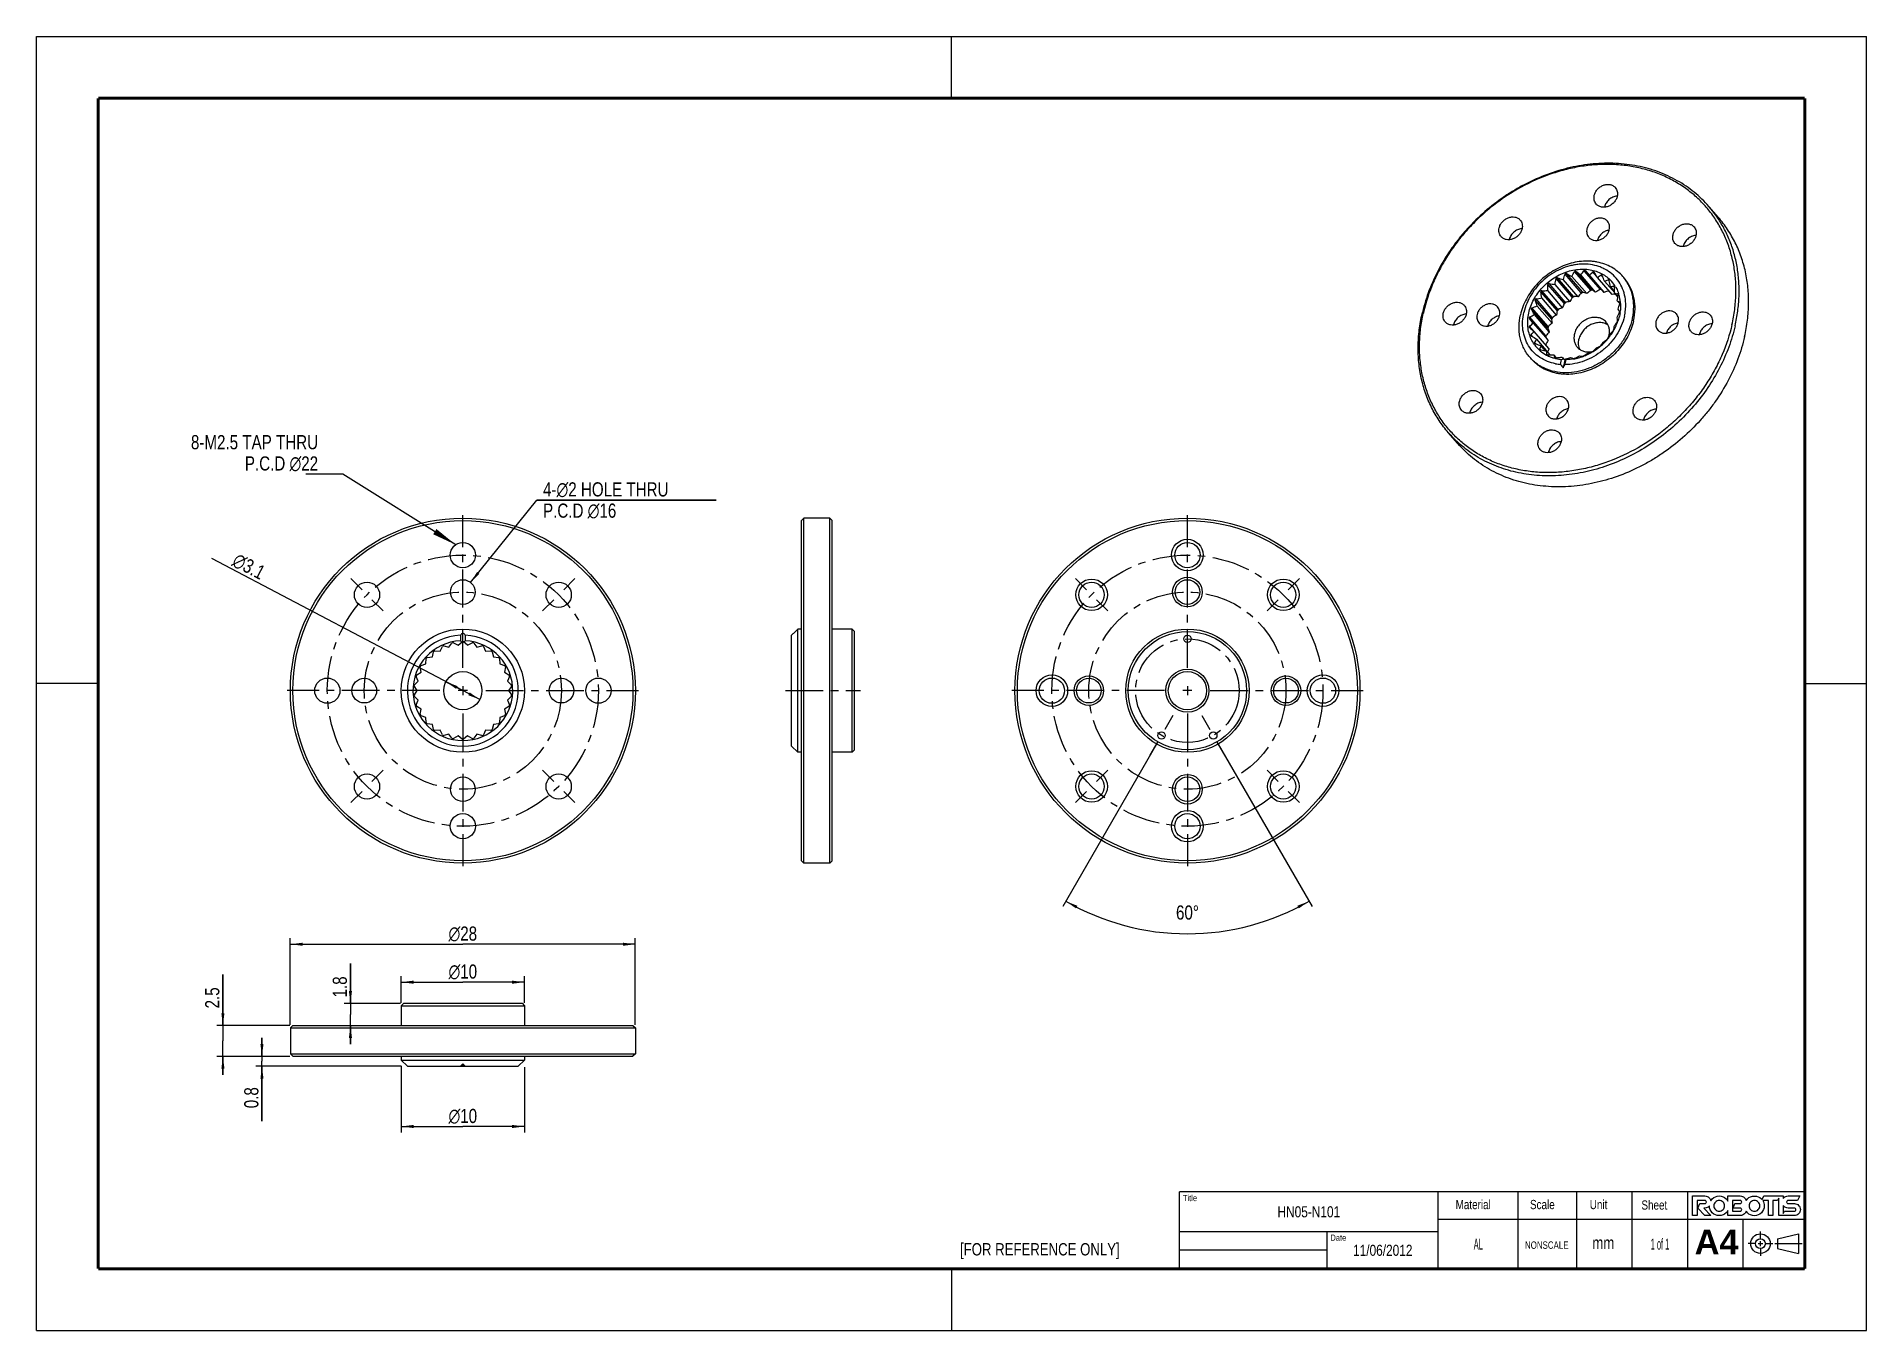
# Model space of a CAD drawing. Header units: millimetres. Extents: x 0 to 149, y 0 to 105.
import ezdxf

# ---------------------------------------------------------------- set-up
doc = ezdxf.new("R2010")
doc.units = ezdxf.units.MM
doc.header["$LTSCALE"] = 8.1675
doc.linetypes.add('CENTER', pattern=[0.6, 0.375, -0.075, 0.075, -0.075])
doc.layers.get('0').update_dxf_attribs({"linetype": 'CONTINUOUS'})
for name, color, linetype in [('02___PRT_ALL_AXES', 7, 'CONTINUOUS'), ('7_ALL_FEATURES', 7, 'CONTINUOUS'), ('8_ALL_NOTES_BALLOONS_SYMBOLS_GT', 7, 'CONTINUOUS')]:
    doc.layers.add(name, color=color, linetype=linetype)
doc.styles.get("Standard").update_dxf_attribs({"font": 'txt', "width": 0.8})
doc.styles.add('TEXTSTYLE_1', font='gdt', dxfattribs={"width": 0.8})
doc.styles.add('TEXTSTYLE_2', font='ARIALBD.TTF')
doc.styles.add('TEXTSTYLE_3', font='txt', dxfattribs={"width": 0.5})
doc.dimstyles.new('DIMSTYLE_1', dxfattribs={"dimtxt": 1.15, "dimasz": 1, "dimexe": 0.18, "dimexo": 0.0625, "dimgap": 0.09, "dimtad": 1, "dimdec": 3, "dimdsep": 46, "dimtxsty": 'Standard', "dimblk": '_FILLED', "dimblk1": '_FILLED', "dimblk2": '_FILLED', "dimcen": 0.09, "dimadec": 0, "dimazin": 0, "dimtp": 0.02, "dimtfac": 1, "dimtdec": 3, "dimtofl": 0, "dimtmove": 0, "dimatfit": 3, "dimldrblk": '_FILLED', "dimfxl": 0, "dimtolj": 1, "dimarcsym": 0})
doc.dimstyles.new('DIMSTYLE_2', dxfattribs={"dimtxt": 1.15, "dimasz": 1, "dimexe": 0.18, "dimexo": 0.0625, "dimgap": 0.09, "dimtad": 1, "dimdec": 1, "dimdsep": 46, "dimtxsty": 'Standard', "dimblk": '_FILLED', "dimblk1": '_FILLED', "dimblk2": '_FILLED', "dimcen": 0.09, "dimadec": 0, "dimazin": 0, "dimtp": 0.5, "dimtm": 0.5, "dimtfac": 1, "dimtdec": 1, "dimtofl": 0, "dimtmove": 0, "dimatfit": 3, "dimldrblk": '_FILLED', "dimfxl": 0, "dimtolj": 1, "dimarcsym": 0})
doc.dimstyles.new('DIMSTYLE_3', dxfattribs={"dimtxt": 1.15, "dimasz": 1, "dimexe": 0.18, "dimexo": 0.0625, "dimgap": 0.09, "dimtad": 1, "dimdec": 3, "dimdsep": 46, "dimtxsty": 'Standard', "dimblk": '_FILLED', "dimblk1": '_FILLED', "dimblk2": '_FILLED', "dimcen": 0.09, "dimadec": 0, "dimazin": 0, "dimtp": 0.001, "dimtm": 0.001, "dimtfac": 1, "dimtdec": 3, "dimtofl": 0, "dimtmove": 0, "dimatfit": 3, "dimldrblk": '_FILLED', "dimfxl": 0, "dimtolj": 1, "dimarcsym": 0})
doc.dimstyles.new('DIMSTYLE_4', dxfattribs={"dimtxt": 1.15, "dimasz": 1, "dimexe": 0.18, "dimexo": 0.0625, "dimgap": 0.09, "dimtad": 1, "dimdec": 3, "dimdsep": 46, "dimtxsty": 'Standard', "dimblk": '_FILLED', "dimblk1": '_FILLED', "dimblk2": '_FILLED', "dimcen": 0.09, "dimadec": 0, "dimazin": 0, "dimtp": 0.001, "dimtm": 0.001, "dimtfac": 1, "dimtdec": 3, "dimtofl": 0, "dimtmove": 0, "dimatfit": 3, "dimldrblk": '_FILLED', "dimfxl": 0, "dimtolj": 1, "dimarcsym": 0})
doc.dimstyles.get("Standard").update_dxf_attribs({"dimtxt": 1.15, "dimasz": 2, "dimexe": 0.18, "dimexo": 0.0625, "dimgap": 0.09, "dimtad": 1, "dimdec": 3, "dimdsep": 46, "dimtxsty": 'Standard', "dimblk": '_FILLED', "dimblk1": '_FILLED', "dimblk2": '_FILLED', "dimcen": 0.09, "dimadec": 0, "dimazin": 0, "dimtol": 1, "dimtp": 0.0005, "dimtm": 0.0005, "dimtfac": 1, "dimtdec": 3, "dimtofl": 0, "dimtmove": 0, "dimatfit": 3, "dimldrblk": '_FILLED', "dimfxl": 0, "dimtolj": 1, "dimarcsym": 0})

msp = doc.modelspace()

# ---------------------------------------------------------------- texts
at = {"color": 7, "linetype": 'Continuous', "line_spacing_factor": 0.9}
for s, insert, char_height, width, attachment_point in [('Title', (93.0293, 10.9913), 0.5, 2, 1), ('Material', (115.1618, 10.5902), 0.75, 4.8, 1), ('Scale', (121.1988, 10.59), 0.75, 3, 1), ('Unit', (126.0478, 10.593), 0.75, 2.4, 1), ('Sheet', (130.2417, 10.5502), 0.75, 3, 1), ('HN05-N101', (103.25, 10.075), 0.9, 6.48, 2), ('Date', (105.0012, 7.7746), 0.5, 1.6, 1), ('[FOR REFERENCE ONLY]', (74.9407, 7.0839), 1, 16, 1), ('11/06/2012', (109.25, 6.95), 0.9, 7.2, 2), ('NONSCALE', (120.7928, 7.2222), 0.6, 3.84, 1), ('mm', (126.2585, 7.6079), 1, 1.6, 1)]:
    msp.add_mtext(s, dxfattribs=dict(at, insert=insert, char_height=char_height, width=width, attachment_point=attachment_point))
for s, insert, char_height, width, attachment_point, style in [('AL ', (117, 7.45), 0.9, 1.35, 2, 'TEXTSTYLE_3'), ('1 of 1', (131.75, 7.45), 0.9, 2.7, 2, 'TEXTSTYLE_3'), ('A4', (134.5587, 8.1797), 2, 3.568773, 1, 'TEXTSTYLE_2')]:
    msp.add_mtext(s, dxfattribs=dict(at, insert=insert, char_height=char_height, width=width, attachment_point=attachment_point, style=style))
at = {"layer": '8_ALL_NOTES_BALLOONS_SYMBOLS_GT', "color": 2, "linetype": 'Continuous', "insert": (22.8471, 72.658), "char_height": 1.15, "width": 13.8, "attachment_point": 3, "line_spacing_factor": 0.9}
msp.add_mtext('8-M2.5 TAP THRU\\PP.C.D \\Fgdt;{\\Fgdt;n}\\Ftxt;22', dxfattribs=at)

# ---------------------------------------------------------------- blocks, each defined once
blk = doc.blocks.new('_FILLED')
at = {"color": 0, "linetype": 'ByBlock'}
blk.add_solid([(0, 0), (-1, 0.125), (-1, -0.125)], dxfattribs=at)
blk = doc.blocks.new('*D1')
at = {"color": 2, "linetype": 'Continuous'}
for p, q in [((35.22, 60.7), (40.6, 67.39)), ((40.6, 67.39), (55.16, 67.39)), ((55.16, 67.39), (40.6, 67.39))]:
    blk.add_line(p, q, dxfattribs=at)
at = {"color": 2, "linetype": 'Continuous', "rotation": 231.2121706229}
blk.add_blockref('_FILLED', (35.22, 60.7), dxfattribs=at)
at = {"color": 2, "linetype": 'Continuous', "insert": (41.1, 68.83), "char_height": 1.15, "width": 13.4933, "attachment_point": 1, "line_spacing_factor": 0.9}
blk.add_mtext('4-\\Fgdt;{\\Fgdt;n}\\Ftxt;2 HOLE THRU\\PP.C.D \\Fgdt;{\\Fgdt;n}\\Ftxt;16', dxfattribs=at)
blk = doc.blocks.new('*D2')
at = {"color": 2, "linetype": 'Continuous'}
for p, q in [((90.9, 47.59), (83.28, 34.4)), ((95.9, 47.59), (103.51, 34.4))]:
    blk.add_line(p, q, dxfattribs=at)
for start, end in [(240, 270), (270, 300)]:
    blk.add_arc((93.4, 51.92), 19.73, start, end, dxfattribs=at)
for points in [[(84.47, 34.46), (83.53, 34.83), (84.35, 34.25)], [(102.44, 34.25), (103.26, 34.83), (102.32, 34.46)]]:
    blk.add_solid(points, dxfattribs=at)
at = {"color": 2, "linetype": 'Continuous', "insert": (93.4, 34.49), "char_height": 1.15, "width": 2.6067, "attachment_point": 2, "line_spacing_factor": 0.9}
blk.add_mtext('60\\Fgdt;{\\Fgdt;~}', dxfattribs=at)
blk = doc.blocks.new('*D3')
at = {"color": 2, "linetype": 'Continuous'}
for p, q in [((20.59, 24.79), (20.59, 31.84)), ((20.59, 31.34), (34.59, 31.34)), ((48.59, 31.34), (34.59, 31.34)), ((48.59, 24.79), (48.59, 31.84))]:
    blk.add_line(p, q, dxfattribs=at)
at = {"color": 2, "linetype": 'Continuous', "rotation": 180}
blk.add_blockref('_FILLED', (20.59, 31.34), dxfattribs=at)
at = {"color": 2, "linetype": 'Continuous'}
blk.add_blockref('_FILLED', (48.59, 31.34), dxfattribs=at)
at = {"color": 2, "linetype": 'Continuous', "insert": (34.59, 32.78), "char_height": 1.15, "width": 3.3733, "attachment_point": 2, "line_spacing_factor": 0.9, "style": 'TEXTSTYLE_1'}
blk.add_mtext('{\\Fgdt;n}\\Ftxt;28', dxfattribs=at)
blk = doc.blocks.new('*D4')
at = {"color": 2, "linetype": 'Continuous'}
for p, q in [((29.59, 26.59), (29.59, 28.76)), ((29.59, 28.26), (34.59, 28.26)), ((39.59, 28.26), (34.59, 28.26)), ((39.59, 26.59), (39.59, 28.76))]:
    blk.add_line(p, q, dxfattribs=at)
at = {"color": 2, "linetype": 'Continuous', "rotation": 180}
blk.add_blockref('_FILLED', (29.59, 28.26), dxfattribs=at)
at = {"color": 2, "linetype": 'Continuous'}
blk.add_blockref('_FILLED', (39.59, 28.26), dxfattribs=at)
at = {"color": 2, "linetype": 'Continuous', "insert": (34.59, 29.7), "char_height": 1.15, "width": 3.3733, "attachment_point": 2, "line_spacing_factor": 0.9, "style": 'TEXTSTYLE_1'}
blk.add_mtext('{\\Fgdt;n}\\Ftxt;10', dxfattribs=at)
blk = doc.blocks.new('*D5')
at = {"color": 2, "linetype": 'Continuous'}
for p, q in [((25.47, 26.54), (25.47, 29.78)), ((25.47, 29.78), (25.47, 25.64)), ((29.54, 26.54), (24.97, 26.54)), ((25.47, 23.24), (25.47, 25.64)), ((21.04, 24.74), (25.97, 24.74)), ((25.47, 24.74), (25.47, 23.24))]:
    blk.add_line(p, q, dxfattribs=at)
for p, rotation in [((25.47, 26.54), 270), ((25.47, 24.74), 90)]:
    blk.add_blockref('_FILLED', p, dxfattribs=dict(at, rotation=rotation))
at = {"color": 2, "linetype": 'Continuous', "insert": (24.03, 27.02), "char_height": 1.15, "width": 2.76, "attachment_point": 1, "rotation": 90, "line_spacing_factor": 0.9}
blk.add_mtext('1.8', dxfattribs=at)
blk = doc.blocks.new('*D6')
at = {"color": 2, "linetype": 'Continuous'}
for p, q in [((15.12, 24.74), (15.12, 28.89)), ((15.12, 28.89), (15.12, 23.49)), ((20.54, 24.74), (14.62, 24.74)), ((15.12, 20.74), (15.12, 23.49)), ((20.54, 22.24), (14.62, 22.24)), ((15.12, 22.24), (15.12, 20.74))]:
    blk.add_line(p, q, dxfattribs=at)
for p, rotation in [((15.12, 24.74), 270), ((15.12, 22.24), 90)]:
    blk.add_blockref('_FILLED', p, dxfattribs=dict(at, rotation=rotation))
at = {"color": 2, "linetype": 'Continuous', "insert": (13.68, 26.13), "char_height": 1.15, "width": 2.76, "attachment_point": 1, "rotation": 90, "line_spacing_factor": 0.9}
blk.add_mtext('2.5', dxfattribs=at)
blk = doc.blocks.new('*D7')
at = {"color": 2, "linetype": 'Continuous'}
for p, q in [((18.29, 22.24), (18.29, 23.74)), ((18.29, 23.74), (18.29, 21.84)), ((20.54, 22.24), (17.79, 22.24)), ((29.57, 21.44), (17.79, 21.44)), ((18.29, 16.98), (18.29, 21.84)), ((18.29, 21.44), (18.29, 16.98))]:
    blk.add_line(p, q, dxfattribs=at)
for p, rotation in [((18.29, 22.24), 270), ((18.29, 21.44), 90)]:
    blk.add_blockref('_FILLED', p, dxfattribs=dict(at, rotation=rotation))
at = {"color": 2, "linetype": 'Continuous', "insert": (16.85, 19.74), "char_height": 1.15, "width": 2.76, "attachment_point": 3, "rotation": 90, "line_spacing_factor": 0.9}
blk.add_mtext('0.8', dxfattribs=at)
blk = doc.blocks.new('*D8')
at = {"color": 2, "linetype": 'Continuous'}
for p, q in [((29.59, 21.48), (29.59, 16.05)), ((39.59, 21.36), (39.59, 16.05)), ((29.59, 16.55), (34.59, 16.55)), ((39.59, 16.55), (34.59, 16.55))]:
    blk.add_line(p, q, dxfattribs=at)
at = {"color": 2, "linetype": 'Continuous', "rotation": 180}
blk.add_blockref('_FILLED', (29.59, 16.55), dxfattribs=at)
at = {"color": 2, "linetype": 'Continuous'}
blk.add_blockref('_FILLED', (39.59, 16.55), dxfattribs=at)
at = {"color": 2, "linetype": 'Continuous', "insert": (34.59, 17.98), "char_height": 1.15, "width": 3.3733, "attachment_point": 2, "line_spacing_factor": 0.9, "style": 'TEXTSTYLE_1'}
blk.add_mtext('{\\Fgdt;n}\\Ftxt;10', dxfattribs=at)
blk = doc.blocks.new('*D9')
at = {"color": 2, "linetype": 'Continuous'}
for p, q in [((34.59, 51.92), (14.21, 62.64)), ((33.22, 52.64), (34.59, 51.92)), ((35.97, 51.2), (34.59, 51.92))]:
    blk.add_line(p, q, dxfattribs=at)
for p, rotation in [((33.22, 52.64), 152.2678725797), ((35.97, 51.2), 332.2678725797)]:
    blk.add_blockref('_FILLED', p, dxfattribs=dict(at, rotation=rotation))
at = {"color": 2, "linetype": 'Continuous', "insert": (18.68, 61.91), "char_height": 1.15, "width": 4.2933, "attachment_point": 3, "rotation": 332.2679, "line_spacing_factor": 0.9, "style": 'TEXTSTYLE_1'}
blk.add_mtext('{\\Fgdt;n}\\Ftxt;3.1', dxfattribs=at)

# ---------------------------------------------------------------- dimensions: what is measured, and where the dimension line sits
at = {"color": 2, "linetype": 'Continuous'}
dim = msp.add_diameter_dim_2p(p1=(35.22, 60.6994), p2=(33.9671, 59.1405), text='4-<> HOLE THRU\\PP.C.D %%c16', dimstyle='DIMSTYLE_1', dxfattribs=at)
dim.commit()
dim.dimension.update_dxf_attribs({"geometry": '*D1', "text_midpoint": (47.8421, 67.388), "dimtype": 163})
dim = msp.add_diameter_dim_2p(p1=(33.2216, 52.6412), p2=(35.9655, 51.1987), dimstyle='DIMSTYLE_4', dxfattribs=at)
dim.commit()
dim.dimension.update_dxf_attribs({"geometry": '*D9', "text_midpoint": (18.3481, 63.5095), "dimtype": 163})
dim = msp.add_angular_dim_2l(base=(93.3963, 32.1894), line1=((83.2811, 34.3998), (90.8963, 47.5898)), line2=((95.8963, 47.5898), (103.5116, 34.3998)), dimstyle='DIMSTYLE_2', dxfattribs=at)
dim.commit()
dim.dimension.update_dxf_attribs({"geometry": '*D2', "text_midpoint": (92.7447, 33.9144), "dimtype": 162})
for base, p1, p2, picture, middle in [((48.5936, 31.3446), (20.5936, 24.7948), (48.5936, 24.7948), '*D3', (33.7502, 32.2071)), ((39.5936, 28.2584), (29.5936, 26.5948), (39.5936, 26.5948), '*D4', (33.7502, 29.1209)), ((39.5936, 16.5455), (29.5936, 21.4754), (39.5936, 21.362), '*D8', (33.7502, 17.408))]:
    dim = msp.add_linear_dim(base=base, p1=p1, p2=p2, text='%%c<>', dimstyle='DIMSTYLE_3', dxfattribs=at)
    dim.commit()
    dim.dimension.update_dxf_attribs({"geometry": picture, "text_midpoint": middle, "dimtype": 160})
for base, p1, p2, angle, picture, middle in [((25.472, 26.5448), (21.0436, 24.7448), (29.5436, 26.5448), 90, '*D5', (24.6095, 28.3993)), ((15.1157, 24.7448), (20.5436, 22.2448), (20.5436, 24.7448), 90, '*D6', (14.2532, 27.5104)), ((18.2876, 21.4448), (20.5436, 22.2448), (29.5654, 21.4448), 270, '*D7', (18.6618, 15.8962))]:
    dim = msp.add_linear_dim(base=base, p1=p1, p2=p2, angle=angle, dimstyle='DIMSTYLE_3', dxfattribs=at)
    dim.commit()
    dim.dimension.update_dxf_attribs({"geometry": picture, "text_midpoint": middle, "dimtype": 160})

# ---------------------------------------------------------------- linework, layer by layer
at = {"color": 7, "linetype": 'Continuous'}
for p, q in [((0, 0), (0, 105)), ((0, 105), (148.5, 105)), ((74.25, 100), (74.25, 105)), ((148.5, 0), (148.5, 105)), ((5, 52.5), (0, 52.5)), ((143.5, 52.5), (148.5, 52.5)), ((139.9016, 7.4428), (139.9016, 8.0383)), ((141.2826, 7.4428), (142.9842, 7.8398)), ((141.2826, 7.4428), (141.2826, 6.6487)), ((142.9842, 7.8398), (142.9842, 6.2517)), ((139.5046, 7.0457), (138.9091, 7.0457)), ((139.7031, 7.0457), (140.1002, 7.0457)), ((139.9016, 6.8472), (139.9016, 7.2443)), ((139.9016, 6.6487), (139.9016, 6.0532)), ((140.2987, 7.0457), (140.8942, 7.0457)), ((141.078, 7.0457), (143.2779, 7.0457)), ((141.2826, 6.6487), (142.9842, 6.2517)), ((74.25, 5), (74.25, 0)), ((0, 0), (148.5, 0))]:
    msp.add_line(p, q, dxfattribs=at)
at = {"color": 2, "linetype": 'Continuous'}
for p, q in [((143.5, 11.25), (92.75, 11.25)), ((92.75, 5), (92.75, 11.25)), ((113.75, 5), (113.75, 11.25)), ((120.25, 5), (120.25, 11.25)), ((125, 5), (125, 11.25)), ((129.5, 5), (129.5, 11.25)), ((134, 5), (134, 11.25)), ((143.5, 5), (143.5, 11.25)), ((143.5, 9), (113.75, 9)), ((138.5, 5), (138.5, 9)), ((113.75, 8), (92.75, 8)), ((104.75, 5), (104.75, 8)), ((104.75, 6.5), (92.75, 6.5)), ((143.5, 5), (92.75, 5))]:
    msp.add_line(p, q, dxfattribs=at)
at = {"color": 7, "linetype": 'Continuous', "const_width": 0.25}
for points in [[(5, 100), (5, 5)], [(143.5, 100), (5, 100)], [(143.5, 5), (143.5, 100)], [(5, 5), (143.5, 5)]]:
    msp.add_lwpolyline(points, dxfattribs=at)
at = {"color": 7, "linetype": 'Continuous'}
for radius in [0.7941, 0.397]:
    msp.add_circle((139.9016, 7.0457), radius, dxfattribs=at)
for points, knots in [([(143.0015, 10.15), (142.9056, 10.2458), (142.7899, 10.2937), (142.6548, 10.2937), (142.6548, 10.2937), (142.1529, 10.2937), (142.1529, 10.2937), (142.1178, 10.2937), (142.0881, 10.3059), (142.0638, 10.3302), (142.0396, 10.3545), (142.0273, 10.3842), (142.0273, 10.4193), (142.0273, 10.4541), (142.0396, 10.4838), (142.0638, 10.5082), (142.0881, 10.5324), (142.1178, 10.5446), (142.1529, 10.5446), (142.1529, 10.5446), (142.9057, 10.5446), (142.9057, 10.5446), (142.9057, 10.5446), (143.0883, 10.9096), (143.0883, 10.9096), (143.0883, 10.9096), (142.1529, 10.9096), (142.1529, 10.9096), (142.0175, 10.9096), (141.9019, 10.8617), (141.8061, 10.7659), (141.7859, 10.7457), (141.7683, 10.7244), (141.7523, 10.7024), (141.7523, 10.7024), (141.7523, 10.9105), (141.7523, 10.9105), (141.7523, 10.9105), (141.3875, 10.9105), (141.3875, 10.9105), (141.3875, 10.9105), (141.3875, 10.9101), (141.3875, 10.9101), (141.3875, 10.9101), (140.1741, 10.9101), (140.1741, 10.9101), (140.1741, 10.9101), (140.0273, 10.6164), (140.0273, 10.6164), (140.0116, 10.6349), (139.9951, 10.653), (139.9774, 10.6707), (139.8216, 10.8266), (139.6334, 10.9046), (139.4129, 10.9046), (139.1924, 10.9046), (139.0041, 10.8266), (138.8483, 10.6707), (138.8041, 10.6265), (138.7663, 10.5796), (138.7347, 10.5301), (138.715, 10.6186), (138.6715, 10.6972), (138.6032, 10.7656), (138.5074, 10.8614), (138.3918, 10.9093), (138.2564, 10.9093), (138.2564, 10.9093), (137.2642, 10.9093), (137.2642, 10.9093), (137.2642, 10.9093), (137.2642, 10.4831), (137.2642, 10.4831), (137.2274, 10.5519), (137.1795, 10.6161), (137.12, 10.6755), (136.9642, 10.8313), (136.7759, 10.9093), (136.5555, 10.9093), (136.3349, 10.9093), (136.1467, 10.8313), (135.9909, 10.6755), (135.9438, 10.6284), (135.904, 10.5784), (135.8712, 10.5254), (135.8521, 10.6159), (135.8082, 10.696), (135.7386, 10.7655), (135.6428, 10.8613), (135.5273, 10.9093), (135.3919, 10.9093), (135.3919, 10.9093), (134.3996, 10.9093), (134.3996, 10.9093), (134.3996, 10.9093), (134.3996, 9.3125), (134.3996, 9.3125), (134.3996, 9.3125), (134.7644, 9.3125), (134.7644, 9.3125), (134.7644, 9.3125), (134.7644, 10.5445), (134.7644, 10.5445), (134.7644, 10.5445), (135.3921, 10.5445), (135.3921, 10.5445), (135.4271, 10.5445), (135.4567, 10.5324), (135.481, 10.5079), (135.5054, 10.4835), (135.5177, 10.4537), (135.5177, 10.4186), (135.5177, 10.3835), (135.5054, 10.3537), (135.481, 10.3293), (135.4568, 10.3049), (135.4271, 10.2927), (135.3921, 10.2927), (135.3921, 10.2927), (134.97, 10.2927), (134.97, 10.2927), (134.97, 10.2927), (134.8102, 9.9285), (134.8102, 9.9285), (134.8102, 9.9285), (135.3759, 9.3125), (135.3759, 9.3125), (135.3759, 9.3125), (135.8825, 9.3125), (135.8825, 9.3125), (135.8825, 9.3125), (135.3103, 9.9285), (135.3103, 9.9285), (135.3103, 9.9285), (135.3924, 9.9279), (135.3924, 9.9279), (135.5276, 9.9279), (135.643, 9.9759), (135.7388, 10.0718), (135.7454, 10.0784), (135.7513, 10.0854), (135.7575, 10.0923), (135.7618, 9.8798), (135.8394, 9.6978), (135.9909, 9.5463), (136.1467, 9.3905), (136.3349, 9.3125), (136.5555, 9.3125), (136.7759, 9.3125), (136.9642, 9.3905), (137.12, 9.5463), (137.1795, 9.6058), (137.2274, 9.6699), (137.2642, 9.7387), (137.2642, 9.7387), (137.2642, 9.3125), (137.2642, 9.3125), (137.2642, 9.3125), (138.2564, 9.3125), (138.2564, 9.3125), (138.3918, 9.3125), (138.5074, 9.3604), (138.6032, 9.4562), (138.6697, 9.5228), (138.7126, 9.5992), (138.733, 9.6849), (138.765, 9.6345), (138.8033, 9.5866), (138.8483, 9.5416), (139.0041, 9.3857), (139.1924, 9.3078), (139.4129, 9.3078), (139.6334, 9.3078), (139.8216, 9.3857), (139.9774, 9.5416), (140.1332, 9.6975), (140.2112, 9.8856), (140.2112, 10.1062), (140.2112, 10.2706), (140.1678, 10.417), (140.0812, 10.5454), (140.0812, 10.5454), (140.5521, 10.5454), (140.5521, 10.5454), (140.5521, 10.5454), (140.5521, 9.3135), (140.5521, 9.3135), (140.5521, 9.3135), (140.9175, 9.3135), (140.9175, 9.3135), (140.9175, 9.3135), (140.9175, 10.5454), (140.9175, 10.5454), (140.9175, 10.5454), (141.2931, 10.5454), (141.2931, 10.5454), (141.2931, 10.5454), (141.3875, 10.7345), (141.3875, 10.7345), (141.3875, 10.7345), (141.3875, 9.3137), (141.3875, 9.3137), (141.3875, 9.3137), (141.663, 9.3137), (141.663, 9.3137), (141.663, 9.3137), (141.6628, 9.3133), (141.6628, 9.3133), (141.6628, 9.3133), (141.7604, 9.3133), (141.7604, 9.3133), (141.7611, 9.3133), (141.7615, 9.3131), (141.7622, 9.3131), (141.7622, 9.3131), (141.7608, 9.3129), (141.7608, 9.3129), (141.7608, 9.3129), (142.6548, 9.3129), (142.6548, 9.3129), (142.7899, 9.3129), (142.9056, 9.3608), (143.0015, 9.4566), (143.0971, 9.5524), (143.1451, 9.668), (143.1451, 9.8033), (143.1451, 9.9387), (143.0971, 10.0542), (143.0015, 10.15)], [0, 0, 0, 0, 1, 1, 1, 2, 2, 2, 3, 3, 3, 4, 4, 4, 5, 5, 5, 6, 6, 6, 7, 7, 7, 8, 8, 8, 9, 9, 9, 10, 10, 10, 11, 11, 11, 12, 12, 12, 13, 13, 13, 14, 14, 14, 15, 15, 15, 16, 16, 16, 17, 17, 17, 18, 18, 18, 19, 19, 19, 20, 20, 20, 21, 21, 21, 22, 22, 22, 23, 23, 23, 24, 24, 24, 25, 25, 25, 26, 26, 26, 27, 27, 27, 28, 28, 28, 29, 29, 29, 30, 30, 30, 31, 31, 31, 32, 32, 32, 33, 33, 33, 34, 34, 34, 35, 35, 35, 36, 36, 36, 37, 37, 37, 38, 38, 38, 39, 39, 39, 40, 40, 40, 41, 41, 41, 42, 42, 42, 43, 43, 43, 44, 44, 44, 45, 45, 45, 46, 46, 46, 47, 47, 47, 48, 48, 48, 49, 49, 49, 50, 50, 50, 51, 51, 51, 52, 52, 52, 53, 53, 53, 54, 54, 54, 55, 55, 55, 56, 56, 56, 57, 57, 57, 58, 58, 58, 59, 59, 59, 60, 60, 60, 61, 61, 61, 62, 62, 62, 63, 63, 63, 64, 64, 64, 65, 65, 65, 66, 66, 66, 67, 67, 67, 68, 68, 68, 69, 69, 69, 70, 70, 70, 71, 71, 71, 72, 72, 72, 73, 73, 73, 74, 74, 74, 75, 75, 75, 76, 76, 76, 76]), ([(136.8624, 9.804), (136.778, 9.7195), (136.6756, 9.6773), (136.5555, 9.6773), (136.4368, 9.6773), (136.3348, 9.7195), (136.2496, 9.804), (136.1644, 9.8884), (136.1218, 9.9907), (136.1218, 10.1109), (136.1218, 10.2311), (136.1644, 10.3334), (136.2496, 10.4179), (136.3348, 10.5024), (136.4368, 10.5445), (136.5555, 10.5445), (136.6756, 10.5445), (136.778, 10.5024), (136.8624, 10.4179), (136.9469, 10.3334), (136.9891, 10.2311), (136.9891, 10.1109), (136.9891, 9.9907), (136.9469, 9.8884), (136.8624, 9.804)], [0, 0, 0, 0, 1, 1, 1, 2, 2, 2, 3, 3, 3, 4, 4, 4, 5, 5, 5, 6, 6, 6, 7, 7, 7, 8, 8, 8, 8]), ([(138.2567, 9.9279), (138.2917, 9.9279), (138.3213, 9.9158), (138.3457, 9.8915), (138.37, 9.8672), (138.3822, 9.8375), (138.3822, 9.8026), (138.3822, 9.7676), (138.37, 9.738), (138.3457, 9.7137), (138.3213, 9.6894), (138.2917, 9.6773), (138.2567, 9.6773), (138.2567, 9.6773), (137.629, 9.6773), (137.629, 9.6773), (137.629, 9.6773), (137.629, 10.5445), (137.629, 10.5445), (137.629, 10.5445), (138.2567, 10.5445), (138.2567, 10.5445), (138.2917, 10.5445), (138.3213, 10.5324), (138.3457, 10.5079), (138.37, 10.4835), (138.3822, 10.4537), (138.3822, 10.4186), (138.3822, 10.3835), (138.37, 10.3537), (138.3457, 10.3293), (138.3213, 10.3049), (138.2917, 10.2927), (138.2567, 10.2927), (138.2567, 10.2927), (137.8345, 10.2927), (137.8345, 10.2927), (137.8345, 10.2927), (137.6748, 9.9279), (137.6748, 9.9279), (137.6748, 9.9279), (138.2567, 9.9279), (138.2567, 9.9279)], [0, 0, 0, 0, 1, 1, 1, 2, 2, 2, 3, 3, 3, 4, 4, 4, 5, 5, 5, 6, 6, 6, 7, 7, 7, 8, 8, 8, 9, 9, 9, 10, 10, 10, 11, 11, 11, 12, 12, 12, 13, 13, 13, 14, 14, 14, 14]), ([(139.7199, 9.7992), (139.6354, 9.7147), (139.5331, 9.6725), (139.4129, 9.6725), (139.2942, 9.6725), (139.1922, 9.7147), (139.107, 9.7992), (139.0218, 9.8836), (138.9793, 9.986), (138.9793, 10.1062), (138.9793, 10.2263), (139.0218, 10.3287), (139.107, 10.4132), (139.1922, 10.4976), (139.2942, 10.5398), (139.4129, 10.5398), (139.5331, 10.5398), (139.6354, 10.4976), (139.7199, 10.4132), (139.8043, 10.3287), (139.8465, 10.2263), (139.8465, 10.1062), (139.8465, 9.986), (139.8043, 9.8836), (139.7199, 9.7992)], [0, 0, 0, 0, 1, 1, 1, 2, 2, 2, 3, 3, 3, 4, 4, 4, 5, 5, 5, 6, 6, 6, 7, 7, 7, 8, 8, 8, 8]), ([(142.7437, 9.7144), (142.7192, 9.69), (142.6896, 9.6779), (142.6548, 9.6779), (142.6548, 9.6779), (141.8441, 9.6779), (141.8441, 9.6779), (141.8441, 9.6779), (141.8441, 9.6778), (141.8441, 9.6778), (141.8441, 9.6778), (141.7523, 9.4932), (141.7523, 9.4932), (141.7523, 9.4932), (141.7523, 10.136), (141.7523, 10.136), (141.7683, 10.114), (141.7859, 10.0927), (141.8061, 10.0725), (141.9019, 9.9767), (142.0175, 9.9288), (142.1529, 9.9288), (142.1529, 9.9288), (142.6548, 9.9288), (142.6548, 9.9288), (142.6896, 9.9288), (142.7192, 9.9166), (142.7437, 9.8923), (142.768, 9.8679), (142.78, 9.8383), (142.78, 9.8033), (142.78, 9.7683), (142.768, 9.7386), (142.7437, 9.7144)], [0, 0, 0, 0, 1, 1, 1, 2, 2, 2, 3, 3, 3, 4, 4, 4, 5, 5, 5, 6, 6, 6, 7, 7, 7, 8, 8, 8, 9, 9, 9, 10, 10, 10, 11, 11, 11, 11])]:
    msp.add_open_spline(points, degree=3, knots=knots, dxfattribs=at)
at = {"layer": '02___PRT_ALL_AXES', "color": 7, "linetype": 'Continuous'}
for p, q in [((136.4927, 90.3198), (135.7228, 91.2076)), ((115.3384, 71.976), (114.5685, 72.8638)), ((64.3782, 65.92), (62.2782, 65.92)), ((62.0782, 56.92), (61.7782, 56.92)), ((66.1782, 56.92), (64.5782, 56.92)), ((34.5936, 52.2912), (34.5936, 51.5487)), ((93.3963, 52.2912), (93.3963, 51.5487)), ((34.9648, 51.92), (34.2223, 51.92)), ((93.7676, 51.92), (93.0251, 51.92)), ((62.0782, 46.92), (61.7782, 46.92)), ((66.1782, 46.92), (64.5782, 46.92)), ((64.3782, 37.92), (62.2782, 37.92)), ((29.5936, 26.3448), (29.5936, 24.7448)), ((39.5936, 26.3448), (39.5936, 24.7448)), ((20.5936, 24.5448), (20.5936, 22.4448)), ((48.5936, 24.5448), (48.5936, 22.4448)), ((29.5936, 22.2448), (29.5936, 21.9448)), ((39.5936, 22.2448), (39.5936, 21.9448))]:
    msp.add_line(p, q, dxfattribs=at)
at = {"layer": '02___PRT_ALL_AXES', "color": 7, "linetype": 'CENTER'}
for p, q in [((34.5936, 53.7762), (34.5936, 66.17)), ((93.3963, 53.7762), (93.3963, 66.17)), ((25.5028, 61.0107), (26.4121, 60.1014)), ((43.6843, 61.0107), (42.775, 60.1014)), ((84.3056, 61.0107), (85.2149, 60.1014)), ((102.4871, 61.0107), (101.5778, 60.1014)), ((28.128, 58.3856), (27.2187, 59.2949)), ((41.0592, 58.3856), (41.9685, 59.2949)), ((86.9307, 58.3856), (86.0214, 59.2949)), ((99.8619, 58.3856), (100.7712, 59.2949)), ((32.7373, 51.92), (20.3436, 51.92)), ((36.4498, 51.92), (48.8436, 51.92)), ((60.7782, 51.92), (66.8782, 51.92)), ((91.5401, 51.92), (79.1463, 51.92)), ((95.2526, 51.92), (107.6463, 51.92)), ((34.5936, 50.0637), (34.5936, 37.67)), ((92.2245, 49.8902), (91.5713, 48.759)), ((93.3963, 50.0637), (93.3963, 37.67)), ((94.5682, 49.8902), (95.2213, 48.759)), ((90.3682, 46.6751), (91.0213, 47.8063)), ((96.4245, 46.6751), (95.7713, 47.8063)), ((28.128, 45.4544), (27.2187, 44.5451)), ((41.0592, 45.4544), (41.9685, 44.5451)), ((86.9307, 45.4544), (86.0214, 44.5451)), ((99.8619, 45.4544), (100.7712, 44.5451)), ((25.5028, 42.8292), (26.4121, 43.7385)), ((43.6843, 42.8292), (42.775, 43.7385)), ((84.3056, 42.8292), (85.2149, 43.7385)), ((102.4871, 42.8292), (101.5778, 43.7385))]:
    msp.add_line(p, q, dxfattribs=at)
at = {"layer": '02___PRT_ALL_AXES', "color": 7, "linetype": 'Continuous'}
for centre, radius in [((34.5936, 62.92), 1.025), ((93.3963, 62.92), 1.2812), ((93.3963, 62.92), 1.025), ((34.5936, 59.92), 1), ((85.6182, 59.6981), 1.2812), ((101.1745, 59.6981), 1.2812), ((26.8154, 59.6981), 1.025), ((42.3718, 59.6981), 1.025), ((85.6182, 59.6981), 1.025), ((101.1745, 59.6981), 1.025), ((93.3963, 56.12), 0.3), ((34.5936, 51.92), 1.55), ((23.5936, 51.92), 1.025), ((26.5936, 51.92), 1), ((42.5936, 51.92), 1), ((45.5936, 51.92), 1.025), ((82.3963, 51.92), 1.2812), ((82.3963, 51.92), 1.025), ((104.3963, 51.92), 1.2812), ((104.3963, 51.92), 1.025), ((91.2963, 48.2827), 0.3), ((95.4963, 48.2827), 0.3), ((26.8154, 44.1418), 1.025), ((34.5936, 43.92), 1), ((42.3718, 44.1418), 1.025), ((85.6182, 44.1418), 1.2812), ((85.6182, 44.1418), 1.025), ((101.1745, 44.1418), 1.2812), ((101.1745, 44.1418), 1.025), ((34.5936, 40.92), 1.025), ((93.3963, 40.92), 1.2812), ((93.3963, 40.92), 1.025)]:
    msp.add_circle(centre, radius, dxfattribs=at)
at = {"layer": '02___PRT_ALL_AXES', "color": 7, "linetype": 'CENTER'}
for centre, radius in [((34.5936, 51.92), 11), ((93.3963, 51.92), 11), ((34.5936, 51.92), 8), ((93.3963, 51.92), 8), ((93.3963, 51.92), 4.2)]:
    msp.add_circle(centre, radius, dxfattribs=at)
at = {"layer": '02___PRT_ALL_AXES', "color": 7, "linetype": 'Continuous'}
for centre, radius, start, end in [((128.1936, 90.9515), 0.9768, 167.127806, 167.537705), ((128.3479, 91.0735), 0.9879, 93.990994, 95.761468), ((120.6259, 88.4338), 0.9879, 93.990994, 95.761468), ((120.4716, 88.3118), 0.9768, 167.127806, 167.537705), ((134.5823, 87.7563), 0.9768, 167.127806, 167.537705), ((134.7366, 87.8783), 0.9879, 93.990994, 95.761468), ((116.0939, 81.5055), 0.9879, 93.990994, 95.761468), ((136.0495, 80.7199), 0.9879, 93.990994, 95.761468), ((115.9396, 81.3835), 0.9768, 167.127806, 167.537705), ((126.1778, 81.0827), 1.474, 347.125291, 350.188138), ((135.8952, 80.5978), 0.9768, 167.127806, 167.537705), ((125.9318, 80.9759), 1.5716, 279.963393, 280.168834), ((125.9275, 80.999), 1.5951, 280.173067, 283.211485), ((117.2525, 74.225), 0.9768, 167.127806, 167.537705), ((117.4068, 74.347), 0.9879, 93.990994, 95.761468), ((131.5175, 73.7915), 0.9879, 93.990994, 95.761468), ((131.3632, 73.6695), 0.9768, 167.127806, 167.537705), ((123.7955, 71.1518), 0.9879, 93.990994, 95.761468), ((123.6412, 71.0298), 0.9768, 167.127806, 167.537705)]:
    msp.add_arc(centre, radius, start, end, dxfattribs=at)
for points, start_tangent, end_tangent in [([(126.574, 91.4098), (126.4744, 91.5597), (126.4138, 91.7329), (126.395, 91.9218), (126.4188, 92.1177)], (-0.6549954, 0.75563287), (0.22277582, 0.9748697)), ([(126.4188, 92.1177), (126.5168, 92.3788), (126.6827, 92.6155), (126.9031, 92.8086), (127.1598, 92.9423), (127.4319, 93.0056), (127.6973, 92.9934), (127.8205, 92.959), (127.9341, 92.9066), (128.0357, 92.8373), (128.1231, 92.7524)], (0.22277582, 0.9748697), (0.6549954, -0.75563287)), ([(128.1231, 92.7524), (128.2227, 92.6025), (128.2833, 92.4292), (128.3021, 92.2404), (128.2783, 92.0445)], (0.6549954, -0.75563287), (-0.22277582, -0.9748697)), ([(128.2783, 92.0445), (128.1803, 91.7834), (128.0144, 91.5467), (127.7941, 91.3536), (127.5374, 91.2199), (127.2652, 91.1566), (126.9999, 91.1688), (126.8766, 91.2032), (126.763, 91.2556), (126.6615, 91.3249), (126.574, 91.4098)], (-0.22277582, -0.9748697), (-0.6549954, 0.75563287)), ([(128.2488, 92.0564), (127.9117, 91.9647), (127.6074, 91.768), (127.3741, 91.4912), (127.2414, 91.1691)], (-0.99495179, -0.10035406), (-0.22277582, -0.9748697)), ([(118.852, 88.7701), (118.7523, 88.92), (118.6918, 89.0932), (118.673, 89.2821), (118.6968, 89.478)], (-0.6549954, 0.75563287), (0.22277582, 0.9748697)), ([(118.6968, 89.478), (118.7947, 89.7391), (118.9607, 89.9758), (119.181, 90.1689), (119.4377, 90.3026), (119.7099, 90.3659), (119.9752, 90.3536), (120.0985, 90.3193), (120.212, 90.2669), (120.3136, 90.1976), (120.4011, 90.1127)], (0.22277582, 0.9748697), (0.6549954, -0.75563287)), ([(120.5563, 89.4048), (120.4583, 89.1437), (120.2923, 88.907), (120.072, 88.7139), (119.8153, 88.5802), (119.5432, 88.5169), (119.2778, 88.5291), (119.1545, 88.5635), (119.041, 88.6159), (118.9394, 88.6852), (118.852, 88.7701)], (-0.22277582, -0.9748697), (-0.6549954, 0.75563287)), ([(120.5267, 89.4167), (120.1897, 89.325), (119.8853, 89.1283), (119.6521, 88.8515), (119.5193, 88.5294)], (-0.99495179, -0.10035406), (-0.22277582, -0.9748697)), ([(120.4011, 90.1127), (120.5007, 89.9628), (120.5613, 89.7895), (120.5801, 89.6007), (120.5563, 89.4048)], (0.6549954, -0.75563287), (-0.22277582, -0.9748697)), ([(125.8207, 89.4002), (125.7975, 89.2091), (125.8158, 89.0248), (125.8749, 88.8558), (125.9721, 88.7095)], (-0.22277582, -0.9748697), (0.6549954, -0.75563287)), ([(127.4834, 90.0195), (127.3981, 90.1022), (127.299, 90.1699), (127.1882, 90.221), (127.068, 90.2545), (126.8091, 90.2664), (126.5436, 90.2047), (126.2931, 90.0743), (126.0782, 89.8859), (125.9163, 89.6549), (125.8207, 89.4002)], (-0.6549954, 0.75563287), (-0.22277582, -0.9748697)), ([(125.9721, 88.7095), (126.0574, 88.6268), (126.1565, 88.5591), (126.2673, 88.508), (126.3876, 88.4745), (126.6465, 88.4626), (126.912, 88.5243), (127.1624, 88.6547), (127.3774, 88.8431), (127.5393, 89.0741), (127.6348, 89.3288)], (0.6549954, -0.75563287), (0.22277582, 0.9748697)), ([(127.6348, 89.3288), (127.6581, 89.5199), (127.6397, 89.7042), (127.5806, 89.8731), (127.4834, 90.0195)], (0.22277582, 0.9748697), (-0.6549954, 0.75563287)), ([(132.8075, 88.9225), (132.9055, 89.1836), (133.0714, 89.4203), (133.2917, 89.6134), (133.5485, 89.747), (133.8206, 89.8104), (134.0859, 89.7981), (134.2092, 89.7638), (134.3228, 89.7114), (134.4243, 89.6421), (134.5118, 89.5572)], (0.22277582, 0.9748697), (0.6549954, -0.75563287)), ([(134.5118, 89.5572), (134.6114, 89.4072), (134.672, 89.234), (134.6908, 89.0452), (134.667, 88.8493)], (0.6549954, -0.75563287), (-0.22277582, -0.9748697)), ([(132.9627, 88.2145), (132.8631, 88.3645), (132.8025, 88.5377), (132.7837, 88.7266), (132.8075, 88.9225)], (-0.6549954, 0.75563287), (0.22277582, 0.9748697)), ([(134.667, 88.8493), (134.569, 88.5882), (134.4031, 88.3514), (134.1827, 88.1583), (133.926, 88.0247), (133.6539, 87.9614), (133.3886, 87.9736), (133.2653, 88.008), (133.1517, 88.0604), (133.0501, 88.1297), (132.9627, 88.2145)], (-0.22277582, -0.9748697), (-0.6549954, 0.75563287)), ([(134.6374, 88.8612), (134.3004, 88.7694), (133.9961, 88.5727), (133.7628, 88.296), (133.6301, 87.9739)], (-0.99495179, -0.10035406), (-0.22277582, -0.9748697)), ([(129.6077, 81.9417), (129.7239, 82.8978), (129.7039, 83.3654), (129.632, 83.8191), (129.509, 84.2537), (129.3362, 84.6644), (129.1157, 85.0466), (128.8498, 85.396)], (0.22277582, 0.9748697), (-0.65514828, 0.75550032)), ([(114.1648, 82.5497), (114.2628, 82.8107), (114.4287, 83.0475), (114.649, 83.2406), (114.9057, 83.3742), (115.1779, 83.4375), (115.4432, 83.4253), (115.5665, 83.391), (115.6801, 83.3386), (115.7816, 83.2692), (115.8691, 83.1844)], (0.22277582, 0.9748697), (0.6549954, -0.75563287)), ([(115.8691, 83.1844), (115.9687, 83.0344), (116.0293, 82.8612), (116.0481, 82.6723), (116.0243, 82.4765)], (0.6549954, -0.75563287), (-0.22277582, -0.9748697)), ([(118.5714, 83.0609), (118.4861, 83.1437), (118.387, 83.2113), (118.2762, 83.2624), (118.1559, 83.2959), (117.8971, 83.3079), (117.6316, 83.2461), (117.3811, 83.1157), (117.1662, 82.9273), (117.0043, 82.6964), (116.9087, 82.4416)], (-0.6549954, 0.75563287), (-0.22277582, -0.9748697)), ([(114.32, 81.8417), (114.2204, 81.9917), (114.1598, 82.1649), (114.141, 82.3538), (114.1648, 82.5497)], (-0.6549954, 0.75563287), (0.22277582, 0.9748697)), ([(116.0243, 82.4765), (115.9263, 82.2154), (115.7604, 81.9786), (115.54, 81.7855), (115.2833, 81.6519), (115.0112, 81.5886), (114.7458, 81.6008), (114.6226, 81.6351), (114.509, 81.6875), (114.4074, 81.7569), (114.32, 81.8417)], (-0.22277582, -0.9748697), (-0.6549954, 0.75563287)), ([(115.9947, 82.4884), (115.6577, 82.3966), (115.3534, 82.1999), (115.1201, 81.9231), (114.9874, 81.6011)], (-0.99495179, -0.10035406), (-0.22277582, -0.9748697)), ([(116.9087, 82.4416), (116.8855, 82.2505), (116.9038, 82.0663), (116.9629, 81.8973), (117.0601, 81.751)], (-0.22277582, -0.9748697), (0.6549954, -0.75563287)), ([(117.0601, 81.751), (117.1454, 81.6682), (117.2445, 81.6005), (117.3553, 81.5494), (117.4756, 81.5159), (117.7344, 81.504), (117.9999, 81.5658), (118.2504, 81.6961), (118.4653, 81.8845), (118.6272, 82.1155), (118.7228, 82.3702)], (0.6549954, -0.75563287), (0.22277582, 0.9748697)), ([(118.7228, 82.3702), (118.746, 82.5613), (118.7277, 82.7456), (118.6686, 82.9146), (118.5714, 83.0609)], (0.22277582, 0.9748697), (-0.6549954, 0.75563287)), ([(129.6077, 81.9417), (129.4133, 81.2966), (129.1298, 80.6683), (128.7631, 80.0699), (128.3206, 79.5135), (127.8114, 79.0107), (127.246, 78.5717), (126.636, 78.2055), (125.994, 77.9196), (125.333, 77.7199), (124.6666, 77.6106), (124.0086, 77.5938), (123.6869, 77.6203), (123.3724, 77.6699), (122.7711, 77.8374), (122.217, 78.0927), (121.9613, 78.2518), (121.7215, 78.4308), (121.2948, 78.8445)], (-0.22277582, -0.9748697), (-0.65514828, 0.75550032)), ([(127.3797, 81.8253), (127.2474, 81.9535), (127.0938, 82.0583), (126.922, 82.1374), (126.7356, 82.1893), (126.5384, 82.2128), (126.3344, 82.2076), (125.923, 82.1118), (125.5349, 81.9097), (125.2018, 81.6177), (124.951, 81.2597), (124.8028, 80.865)], (-0.6552272, 0.75543187), (-0.22277582, -0.9748697)), ([(127.6303, 80.8315), (127.6503, 81.1077), (127.6139, 81.372), (127.5749, 81.4966), (127.5225, 81.6144), (127.3797, 81.8253)], (0.17027005, 0.98539744), (-0.6552272, 0.75543187)), ([(131.4218, 81.8703), (131.3986, 81.6792), (131.417, 81.4949), (131.4761, 81.3259), (131.5732, 81.1796)], (-0.22277582, -0.9748697), (0.6549954, -0.75563287)), ([(133.0846, 82.4895), (132.9993, 82.5723), (132.9002, 82.6399), (132.7894, 82.6911), (132.6691, 82.7246), (132.4102, 82.7365), (132.1447, 82.6747), (131.8943, 82.5443), (131.6793, 82.356), (131.5174, 82.125), (131.4218, 81.8703)], (-0.6549954, 0.75563287), (-0.22277582, -0.9748697)), ([(131.5732, 81.1796), (131.6586, 81.0968), (131.7577, 81.0292), (131.8685, 80.9781), (131.9887, 80.9446), (132.2476, 80.9326), (132.5131, 80.9944), (132.7636, 81.1248), (132.9785, 81.3132), (133.1404, 81.5441), (133.236, 81.7989)], (0.6549954, -0.75563287), (0.22277582, 0.9748697)), ([(133.236, 81.7989), (133.2592, 81.99), (133.2409, 82.1742), (133.1818, 82.3432), (133.0846, 82.4895)], (0.22277582, 0.9748697), (-0.6549954, 0.75563287)), ([(134.2756, 81.0561), (134.1759, 81.2061), (134.1154, 81.3793), (134.0966, 81.5682), (134.1204, 81.764)], (-0.6549954, 0.75563287), (0.22277582, 0.9748697)), ([(134.1204, 81.764), (134.2184, 82.0251), (134.3843, 82.2619), (134.6046, 82.455), (134.8613, 82.5886), (135.1335, 82.6519), (135.3988, 82.6397), (135.5221, 82.6053), (135.6357, 82.5529), (135.7372, 82.4836), (135.8247, 82.3988)], (0.22277582, 0.9748697), (0.6549954, -0.75563287)), ([(135.9799, 81.6908), (135.8819, 81.4297), (135.716, 81.193), (135.4956, 80.9999), (135.2389, 80.8663), (134.9668, 80.803), (134.7014, 80.8152), (134.5782, 80.8495), (134.4646, 80.9019), (134.363, 80.9713), (134.2756, 81.0561)], (-0.22277582, -0.9748697), (-0.6549954, 0.75563287)), ([(135.9503, 81.7028), (135.6133, 81.611), (135.3089, 81.4143), (135.0757, 81.1375), (134.9429, 80.8154)], (-0.99495179, -0.10035406), (-0.22277582, -0.9748697)), ([(135.8247, 82.3988), (135.9243, 82.2488), (135.9849, 82.0756), (136.0037, 81.8867), (135.9799, 81.6908)], (0.6549954, -0.75563287), (-0.22277582, -0.9748697)), ([(124.8028, 80.865), (124.7668, 80.5686), (124.7953, 80.2829), (124.8335, 80.1482), (124.8871, 80.0208), (124.9555, 79.9023), (125.0379, 79.794)], (-0.22277582, -0.9748697), (0.65522765, -0.75543148)), ([(127.5547, 80.5548), (127.5724, 80.6044), (127.6148, 80.7543)], (0.35094165, 0.93639733), (0.22277582, 0.9748697)), ([(125.0379, 79.794), (125.2672, 79.5953), (125.5486, 79.4639), (125.8667, 79.4071), (126.2037, 79.428)], (0.65522765, -0.75543148), (0.98491858, 0.1730185)), ([(115.4777, 75.3912), (115.5757, 75.6523), (115.7416, 75.889), (115.9619, 76.0821), (116.2186, 76.2158), (116.4908, 76.2791), (116.7561, 76.2669), (116.8794, 76.2325), (116.993, 76.1801), (117.0945, 76.1108), (117.182, 76.0259)], (0.22277582, 0.9748697), (0.6549954, -0.75563287)), ([(117.182, 76.0259), (117.2816, 75.876), (117.3422, 75.7028), (117.361, 75.5139), (117.3372, 75.318)], (0.6549954, -0.75563287), (-0.22277582, -0.9748697)), ([(124.1725, 75.5309), (124.0872, 75.6137), (123.9881, 75.6814), (123.8773, 75.7325), (123.7571, 75.766), (123.4982, 75.7779), (123.2327, 75.7162), (122.9822, 75.5858), (122.7673, 75.3974), (122.6054, 75.1664), (122.5098, 74.9117)], (-0.6549954, 0.75563287), (-0.22277582, -0.9748697)), ([(115.6329, 74.6833), (115.5332, 74.8333), (115.4727, 75.0065), (115.4539, 75.1953), (115.4777, 75.3912)], (-0.6549954, 0.75563287), (0.22277582, 0.9748697)), ([(117.3372, 75.318), (117.2392, 75.0569), (117.0733, 74.8202), (116.8529, 74.6271), (116.5962, 74.4934), (116.3241, 74.4301), (116.0587, 74.4424), (115.9355, 74.4767), (115.8219, 74.5291), (115.7203, 74.5984), (115.6329, 74.6833)], (-0.22277582, -0.9748697), (-0.6549954, 0.75563287)), ([(117.3076, 75.33), (116.9706, 75.2382), (116.6662, 75.0415), (116.433, 74.7647), (116.3002, 74.4426)], (-0.99495179, -0.10035406), (-0.22277582, -0.9748697)), ([(122.5098, 74.9117), (122.4866, 74.7206), (122.5049, 74.5363), (122.564, 74.3673), (122.6612, 74.221)], (-0.22277582, -0.9748697), (0.6549954, -0.75563287)), ([(122.6612, 74.221), (122.7465, 74.1382), (122.8456, 74.0706), (122.9564, 74.0195), (123.0767, 73.986), (123.3356, 73.9741), (123.6011, 74.0358), (123.8515, 74.1662), (124.0665, 74.3546), (124.2284, 74.5856), (124.324, 74.8403)], (0.6549954, -0.75563287), (0.22277582, 0.9748697)), ([(124.324, 74.8403), (124.3472, 75.0314), (124.3288, 75.2157), (124.2697, 75.3846), (124.1725, 75.5309)], (0.22277582, 0.9748697), (-0.6549954, 0.75563287)), ([(129.7436, 74.1278), (129.644, 74.2777), (129.5834, 74.451), (129.5646, 74.6398), (129.5884, 74.8357)], (-0.6549954, 0.75563287), (0.22277582, 0.9748697)), ([(129.5884, 74.8357), (129.6864, 75.0968), (129.8523, 75.3335), (130.0726, 75.5266), (130.3294, 75.6603), (130.6015, 75.7236), (130.8668, 75.7114), (130.9901, 75.677), (131.1037, 75.6246), (131.2053, 75.5553), (131.2927, 75.4704)], (0.22277582, 0.9748697), (0.6549954, -0.75563287)), ([(131.4479, 74.7625), (131.3499, 74.5014), (131.184, 74.2647), (130.9637, 74.0716), (130.7069, 73.9379), (130.4348, 73.8746), (130.1695, 73.8868), (130.0462, 73.9212), (129.9326, 73.9736), (129.8311, 74.0429), (129.7436, 74.1278)], (-0.22277582, -0.9748697), (-0.6549954, 0.75563287)), ([(131.4184, 74.7744), (131.0813, 74.6827), (130.777, 74.486), (130.5437, 74.2092), (130.411, 73.8871)], (-0.99495179, -0.10035406), (-0.22277582, -0.9748697)), ([(131.2927, 75.4704), (131.3923, 75.3205), (131.4529, 75.1473), (131.4717, 74.9584), (131.4479, 74.7625)], (0.6549954, -0.75563287), (-0.22277582, -0.9748697)), ([(121.8663, 72.196), (121.9643, 72.4571), (122.1303, 72.6938), (122.3506, 72.8869), (122.6073, 73.0206), (122.8794, 73.0839), (123.1448, 73.0717), (123.2681, 73.0373), (123.3816, 72.9849), (123.4832, 72.9156), (123.5706, 72.8307)], (0.22277582, 0.9748697), (0.6549954, -0.75563287)), ([(123.5706, 72.8307), (123.6703, 72.6808), (123.7308, 72.5075), (123.7496, 72.3187), (123.7258, 72.1228)], (0.6549954, -0.75563287), (-0.22277582, -0.9748697)), ([(122.0215, 71.4881), (121.9219, 71.638), (121.8613, 71.8112), (121.8425, 72.0001), (121.8663, 72.196)], (-0.6549954, 0.75563287), (0.22277582, 0.9748697)), ([(123.7258, 72.1228), (123.6279, 71.8617), (123.4619, 71.625), (123.2416, 71.4319), (122.9849, 71.2982), (122.7127, 71.2349), (122.4474, 71.2471), (122.3241, 71.2815), (122.2106, 71.3339), (122.109, 71.4032), (122.0215, 71.4881)], (-0.22277582, -0.9748697), (-0.6549954, 0.75563287)), ([(123.6963, 72.1347), (123.3592, 72.043), (123.0549, 71.8463), (122.8217, 71.5695), (122.6889, 71.2474)], (-0.99495179, -0.10035406), (-0.22277582, -0.9748697))]:
    msp.add_spline(points, degree=3, dxfattribs=dict(at, start_tangent=start_tangent, end_tangent=end_tangent))
at = {"layer": '7_ALL_FEATURES', "color": 9, "linetype": 'Continuous'}
for p, q in [((123.9641, 83.3585), (122.6506, 84.8732)), ((124.0619, 83.442), (122.7484, 84.9567)), ((124.629, 83.8464), (123.3156, 85.3611)), ((124.739, 83.9111), (123.4255, 85.4258)), ((125.3595, 84.2055), (124.0461, 85.7202)), ((125.4769, 84.2487), (124.1634, 85.7634)), ((126.1237, 84.4203), (124.8102, 85.935)), ((126.2433, 84.44), (124.9298, 85.9547)), ((125.5745, 85.996), (126.888, 84.4813)), ((125.6911, 85.9914), (127.0046, 84.4767)), ((126.6265, 85.5306), (126.3057, 85.9005)), ((127.1113, 85.4919), (126.9717, 85.6528)), ((127.6275, 85.1669), (127.5435, 85.2637)), ((128.0502, 84.6877), (127.9961, 84.7501)), ((122.943, 82.0867), (121.6295, 83.6015)), ((123.0043, 82.196), (121.6908, 83.7107)), ((123.3938, 82.7633), (122.0803, 84.278)), ((123.4751, 82.8618), (122.1616, 84.3765)), ((128.3402, 84.0992), (128.3097, 84.1345)), ((128.476, 83.4375), (128.4705, 83.4438)), ((122.4727, 80.6101), (121.1592, 82.1248)), ((122.487, 80.7263), (121.1735, 82.2411)), ((122.6314, 81.3584), (121.3179, 82.8731)), ((122.67, 81.4737), (121.3566, 82.9884)), ((121.5101, 81.0856), (121.1496, 81.5014)), ((121.4338, 80.6312), (121.2859, 80.8017)), ((121.6638, 80.0718), (121.5764, 80.1726)), ((122.065, 79.5765), (122.0086, 79.6416)), ((122.5958, 79.1944), (122.5633, 79.2318)), ((123.2228, 78.9541), (123.2166, 78.9612)), ((34.5293, 21.5439), (34.5293, 21.5805)), ((34.6579, 21.5439), (34.6579, 21.5805))]:
    msp.add_line(p, q, dxfattribs=at)
at = {"layer": '7_ALL_FEATURES', "color": 7, "linetype": 'Continuous'}
for p, q in [((124.4354, 83.4994), (123.2306, 84.8888)), ((125.0971, 83.8888), (123.8923, 85.2781)), ((125.8032, 84.1484), (124.5984, 85.5378)), ((126.5228, 84.267), (125.318, 85.6564)), ((125.6911, 85.9914), (126.0196, 85.6288)), ((127.2244, 84.2394), (126.0196, 85.6288)), ((126.4142, 85.8718), (126.4017, 85.8889)), ((127.8774, 84.0668), (126.6726, 85.4561)), ((127.0675, 85.6013), (127.0456, 85.6381)), ((128.0718, 84.1965), (127.2485, 85.146)), ((128.0681, 84.3129), (127.7221, 84.712)), ((123.3576, 82.4046), (122.1528, 83.794)), ((123.847, 82.9974), (122.6422, 84.3867)), ((127.0046, 84.4767), (127.0239, 84.4559)), ((127.0239, 84.4559), (127.2244, 84.2394)), ((128.3268, 83.8797), (128.0726, 84.173)), ((128.0783, 84.1022), (128.0847, 84.1033)), ((128.0847, 84.1033), (128.1266, 84.1107)), ((128.4784, 83.3293), (128.2848, 83.5525)), ((128.3282, 84.1237), (128.3097, 84.1345)), ((128.477, 83.4384), (128.4705, 83.4438)), ((121.4653, 81.7431), (121.1592, 82.1248)), ((122.6701, 80.3537), (121.4653, 81.7431)), ((122.756, 81.0532), (121.5512, 82.4426)), ((122.9885, 81.7469), (121.7837, 83.1363)), ((121.1469, 81.4027), (121.1603, 81.3892)), ((121.2895, 80.7245), (121.3211, 80.6986)), ((122.7347, 79.6791), (121.5299, 81.0684)), ((122.8477, 79.1731), (121.7421, 80.448)), ((122.6701, 80.3537), (122.4727, 80.6101)), ((122.4497, 79.4973), (122.0927, 79.909)), ((122.5633, 79.2318), (122.5717, 79.2105)), ((122.8273, 79.1738), (122.5662, 79.475)), ((122.6417, 79.4106), (122.6536, 79.445)), ((123.3418, 78.9345), (123.1421, 79.1648)), ((123.2166, 78.9612), (123.2215, 78.9529)), ((123.6674, 78.3947), (123.7606, 78.8027)), ((124.0301, 78.7756), (123.8798, 78.1179)), ((123.931, 78.8507), (123.9531, 78.8262)), ((124.0302, 78.3805), (124.1234, 78.7884)), ((124.0697, 78.8216), (124.084, 78.8447)), ((124.8311, 78.8604), (124.8245, 78.8592)), ((62.2782, 65.92), (62.0782, 65.72)), ((62.0782, 38.12), (62.0782, 65.72)), ((62.2782, 37.92), (62.2782, 65.92)), ((64.3782, 37.92), (64.3782, 65.92)), ((64.5782, 65.72), (64.3782, 65.92)), ((64.5782, 38.12), (64.5782, 65.72)), ((34.5936, 55.8937), (34.5936, 56.62)), ((61.7782, 56.92), (61.4782, 56.62)), ((61.7782, 46.92), (61.7782, 56.92)), ((66.1782, 46.92), (66.1782, 56.92)), ((66.3782, 56.72), (66.1782, 56.92)), ((66.3782, 47.12), (66.3782, 56.72)), ((32.1178, 54.6696), (32.2196, 55.0781)), ((32.3236, 55.1536), (32.7436, 55.1243)), ((32.7436, 55.1243), (32.9281, 55.5026)), ((33.0456, 55.5549), (33.4502, 55.4389)), ((33.4502, 55.4389), (33.7094, 55.7706)), ((33.8351, 55.7973), (34.2068, 55.5997)), ((34.2068, 55.5997), (34.5293, 55.8703)), ((34.3936, 56.4155), (34.3936, 55.965)), ((34.9803, 55.5997), (34.6579, 55.8703)), ((34.7936, 56.4155), (34.7936, 55.965)), ((34.9803, 55.5997), (35.352, 55.7973)), ((35.4778, 55.7706), (35.7369, 55.4389)), ((35.7369, 55.4389), (36.1416, 55.5549)), ((36.259, 55.5026), (36.4436, 55.1243)), ((36.4436, 55.1243), (36.8635, 55.1536)), ((36.9675, 55.0781), (37.0694, 54.6696)), ((61.2782, 47.42), (61.2782, 56.4155)), ((31.2135, 53.4249), (31.1404, 53.8395)), ((31.2046, 53.9508), (31.6002, 54.0948)), ((31.6002, 54.0948), (31.6149, 54.5155)), ((31.7009, 54.611), (32.1178, 54.6696)), ((37.0694, 54.6696), (37.4862, 54.611)), ((37.5723, 54.5155), (37.5869, 54.0948)), ((37.5869, 54.0948), (37.9825, 53.9508)), ((38.0468, 53.8395), (37.9737, 53.4249)), ((30.8936, 51.92), (30.6582, 52.269)), ((30.6716, 52.3968), (30.9744, 52.6892)), ((30.9744, 52.6892), (30.8167, 53.0796)), ((30.8565, 53.2018), (31.2135, 53.4249)), ((37.9737, 53.4249), (38.3307, 53.2018)), ((38.3704, 53.0796), (38.2127, 52.6892)), ((38.2127, 52.6892), (38.5155, 52.3968)), ((38.529, 52.269), (38.2936, 51.92)), ((30.6582, 51.571), (30.8936, 51.92)), ((30.9744, 51.1507), (30.6716, 51.4431)), ((30.8167, 50.7604), (30.9744, 51.1507)), ((31.2135, 50.415), (30.8565, 50.6381)), ((38.3307, 50.6381), (37.9737, 50.415)), ((38.5155, 51.4431), (38.2127, 51.1507)), ((38.2127, 51.1507), (38.3704, 50.7604)), ((38.2936, 51.92), (38.529, 51.571)), ((31.1404, 50.0005), (31.2135, 50.415)), ((31.6002, 49.7452), (31.2046, 49.8891)), ((31.6149, 49.3245), (31.6002, 49.7452)), ((32.1178, 49.1703), (31.7009, 49.2289)), ((32.2196, 48.7619), (32.1178, 49.1703)), ((37.0694, 49.1703), (36.9675, 48.7619)), ((37.4862, 49.2289), (37.0694, 49.1703)), ((37.5869, 49.7452), (37.5723, 49.3245)), ((37.9825, 49.8891), (37.5869, 49.7452)), ((37.9737, 50.415), (38.0468, 50.0005)), ((32.7436, 48.7157), (32.3236, 48.6863)), ((32.9281, 48.3373), (32.7436, 48.7157)), ((33.4502, 48.4011), (33.0456, 48.285)), ((33.7094, 48.0693), (33.4502, 48.4011)), ((34.2068, 48.2402), (33.8351, 48.0426)), ((34.5293, 47.9696), (34.2068, 48.2402)), ((34.9803, 48.2402), (34.6579, 47.9696)), ((35.352, 48.0426), (34.9803, 48.2402)), ((35.7369, 48.4011), (35.4778, 48.0693)), ((36.1416, 48.285), (35.7369, 48.4011)), ((36.4436, 48.7157), (36.259, 48.3373)), ((36.8635, 48.6863), (36.4436, 48.7157)), ((61.7782, 46.92), (61.2782, 47.42)), ((66.3782, 47.12), (66.1782, 46.92)), ((62.2782, 37.92), (62.0782, 38.12)), ((64.5782, 38.12), (64.3782, 37.92)), ((29.7936, 26.5448), (29.5936, 26.3448)), ((29.5936, 26.3448), (39.5936, 26.3448)), ((29.7936, 26.5448), (39.3936, 26.5448)), ((39.3936, 26.5448), (39.5936, 26.3448)), ((20.7936, 24.7448), (20.5936, 24.5448)), ((20.5936, 24.5448), (48.5936, 24.5448)), ((20.7936, 24.7448), (48.3936, 24.7448)), ((48.3936, 24.7448), (48.5936, 24.5448)), ((20.5936, 22.4448), (20.7936, 22.2448)), ((20.5936, 22.4448), (48.5936, 22.4448)), ((48.5936, 22.4448), (48.3936, 22.2448)), ((20.7936, 22.2448), (48.3936, 22.2448)), ((29.5936, 21.9448), (30.0936, 21.4448)), ((29.5936, 21.9448), (39.5936, 21.9448)), ((30.0936, 21.4448), (39.0936, 21.4448)), ((34.5936, 21.6448), (34.3936, 21.4448)), ((34.7936, 21.4448), (34.5936, 21.6448)), ((39.5936, 21.9448), (39.0936, 21.4448))]:
    msp.add_line(p, q, dxfattribs=at)
for centre, radius in [((34.5936, 51.92), 14), ((34.5936, 51.92), 13.8), ((93.3963, 51.92), 14), ((93.3963, 51.92), 13.8), ((93.3963, 59.92), 1.2), ((93.3963, 59.92), 1), ((34.5936, 51.92), 5), ((93.3963, 51.92), 5), ((93.3963, 51.92), 4.8), ((93.3963, 51.92), 1.75), ((93.3963, 51.92), 1.55), ((85.3963, 51.92), 1.2), ((85.3963, 51.92), 1), ((101.3963, 51.92), 1.2), ((101.3963, 51.92), 1), ((93.3963, 43.92), 1.2), ((93.3963, 43.92), 1)]:
    msp.add_circle(centre, radius, dxfattribs=at)
for centre, radius, start, end in [((128.433, 84.888), 9.6478, 33.959925, 40.922248), ((101.9437, 84.9884), 20.7072, 358.334966, 359.681286), ((126.0679, 106.7901), 22.0843, 261.355041, 262.618461), ((106.2466, 88.1871), 17.3013, 349.010008, 350.599192), ((132.1224, 112.1116), 28.0672, 251.94938, 252.948827), ((109.9954, 90.3583), 14.7964, 339.91971, 341.732174), ((142.2508, 120.1116), 38.8195, 242.2292, 242.952436), ((113.4796, 91.7212), 12.7226, 330.920689, 332.947856), ((169.8815, 144.0572), 73.4613, 232.272216, 232.654058), ((116.7755, 92.3771), 10.8693, 321.806879, 324.050385), ((119.8536, 92.4068), 9.163, 312.293108, 314.760517), ((47.3944, 36.4631), 93.1952, 31.71561, 32.016527), ((122.6387, 91.9169), 7.6167, 301.979989, 304.673024), ((87.6761, 69.6717), 42.4904, 21.357447, 22.018104), ((125.0592, 91.0652), 6.311, 290.298024, 293.181898), ((98.1676, 78.8107), 30.1378, 11.291929, 12.22318), ((125.7319, 83.2848), 2.7887, 32.12119, 45.023599), ((127.1135, 90.0922), 5.4146, 276.453377, 279.381473), ((104.8351, 83.5482), 23.2459, 1.540098, 2.74263), ((125.71, 83.2705), 2.8149, 30.549689, 32.130082), ((86.2907, 71.6249), 37.3131, 17.969411, 18.721871), ((119.1485, 99.1496), 15.6468, 279.351091, 281.069938), ((96.3095, 80.1718), 26.0958, 7.978455, 9.053127), ((122.0124, 102.7322), 18.3563, 270.465765, 271.96616), ((175.7601, 66.3643), 54.5126, 161.835421, 162.234474), ((127.2158, 79.6488), 4.8933, 131.219684, 132.362318), ((127.2132, 79.6517), 4.8894, 129.710247, 131.219857), ((132.814, 27.778), 56.3478, 98.551233, 98.935514), ((127.207, 79.6591), 4.8798, 128.840387, 129.710125), ((171.9866, 57.1907), 54.3439, 150.626633, 151.045538), ((127.17, 79.712), 4.8151, 121.544517, 122.732153), ((127.1542, 79.7379), 4.7847, 120.02045, 121.544993), ((121.1735, 23.7786), 60.2381, 86.265356, 86.606641), ((127.139, 79.7641), 4.7545, 119.292515, 120.019672), ((167.9599, 48.6467), 55.4907, 140.147956, 140.572656), ((127.0584, 79.9318), 4.5683, 111.635888, 112.745882), ((127.0405, 79.9772), 4.5195, 110.063412, 111.636812), ((104.0933, 14.0554), 73.3781, 72.79069, 73.057242), ((127.0261, 80.0164), 4.4778, 109.529729, 110.061843), ((163.5081, 40.0275), 58.0372, 130.101664, 130.516524), ((126.9471, 80.299), 4.184, 101.24839, 102.114413), ((126.9367, 80.3515), 4.1305, 99.590449, 101.25012), ((62.7095, -18.5587), 121.0177, 58.176388, 58.332016), ((126.9294, 80.3938), 4.0876, 99.290559, 99.588085), ((157.0251, 32.6846), 59.9261, 120.192356, 120.597189), ((126.902, 80.7591), 3.7208, 89.170635, 90.168653), ((126.9025, 80.7994), 3.6804, 88.395362, 89.170244), ((148.9823, 26.1766), 62.0056, 110.167206, 110.542523), ((138.8304, 22.6295), 62.406, 99.921157, 100.108378), ((129.0498, 89.4476), 5.3644, 259.503992, 262.069278), ((109.334, 86.1756), 19.1314, 352.119643, 353.565012), ((132.7404, 90.9513), 8.6368, 238.943336, 240.370827), ((112.8204, 87.6352), 16.2414, 342.967466, 344.634822), ((125.5381, 83.1956), 3.0029, 16.560086, 18.333527), ((125.4721, 83.1763), 3.0716, 11.071591, 16.552948), ((125.3492, 83.1514), 3.197, 5.233094, 11.087616), ((125.2243, 83.138), 3.3226, 3.432192, 5.265655), ((125.6351, 79.5218), 13.5285, 166.687906, 167.127682), ((125.5005, 79.6547), 13.2794, 167.127775, 167.534049), ((115.4501, 89.2728), 9.6374, 306.255878, 308.620376), ((115.9718, 92.4427), 11.4512, 297.016452, 299.158674), ((64.5425, 51.8294), 64.7083, 28.235421, 28.668955), ((117.1773, 95.7462), 13.4249, 288.138165, 290.067513), ((160.5157, 37.6906), 57.8727, 130.424346, 130.839803), ((126.913, 79.87), 4.5169, 150.84227, 151.656884), ((191.7353, 91.1365), 69.385, 187.494336, 187.777432), ((126.9452, 79.8519), 4.5538, 149.252576, 150.841283), ((152.2398, 33.0741), 57.1636, 120.348362, 120.759534), ((126.9746, 79.8345), 4.588, 148.331499, 149.253482), ((180.9537, 76.7736), 57.8707, 174.059191, 174.416164), ((127.1366, 79.7218), 4.7854, 140.904138, 141.914896), ((127.1527, 79.7088), 4.8061, 139.372555, 140.903863), ((142.8424, 30.2976), 56.0187, 109.821482, 110.226323), ((127.1635, 79.6995), 4.8205, 138.429592, 139.372939), ((118.2847, 88.331), 11.9106, 324.91348, 327.003727), ((124.2872, 83.2953), 4.281, 334.131384, 340.046992), ((115.7462, 88.2943), 13.9316, 333.960088, 335.838867), ((122.1033, 80.6716), 6.3419, 11.721494, 13.744317), ((124.3922, 83.2564), 4.169, 340.057665, 341.735869), ((104.7315, 65.7279), 29.1878, 35.574773, 35.985064), ((124.8233, 83.1519), 3.7246, 351.287597, 353.089153), ((124.829, 83.1355), 4.7891, 347.12715, 348.250196), ((186.2062, 155.9606), 98.9538, 228.902992, 229.186375), ((115.5158, 86.3259), 7.9882, 316.246701, 318.840137), ((144.3227, 118.8673), 44.5636, 238.925627, 239.5555), ((116.0237, 83.7005), 6.5787, 327.570797, 330.370546), ((176.5488, 49.7168), 61.9801, 150.376237, 150.765857), ((126.1895, 80.1129), 3.7498, 170.626549, 172.430507), ((168.7502, 42.9283), 59.7409, 140.344438, 140.750475), ((224.2809, 122.6819), 109.7281, 202.123195, 202.295301), ((126.567, 80.0216), 4.1386, 161.275528, 161.843667), ((126.6115, 80.0063), 4.1857, 159.594259, 161.272679), ((121.4858, 84.016), 6.8294, 323.564103, 326.375645), ((122.3043, 87.0398), 8.3675, 305.577632, 308.11617), ((123.8153, 83.5765), 4.8324, 315.096891, 319.523841), ((123.8374, 83.5575), 4.8033, 319.525027, 321.056667), ((122.3066, 82.8626), 5.7292, 336.248179, 339.187824), ((123.8807, 83.5232), 4.748, 321.050231, 324.473862), ((120.4773, 87.8697), 10.0608, 315.57155, 317.881522), ((123.983, 83.4518), 4.6233, 324.457385, 329.542985), ((124.05, 83.412), 4.5454, 329.547494, 331.136984), ((122.8281, 81.9668), 5.2252, 351.911253, 354.705006), ((124.1274, 83.37), 4.4573, 331.12911, 334.163242), ((123.8254, 81.6315), 2.7877, 215.70967, 228.130917), ((132.8835, 109.0018), 31.0296, 248.74509, 249.6497), ((123.8311, 81.6376), 2.7961, 228.127788, 228.642828), ((123.8362, 81.6435), 2.8038, 228.643414, 230.010685), ((116.7415, 81.4448), 5.5672, 341.100475, 343.986281), ((123.89, 81.7136), 2.8922, 230.086208, 242.320217), ((126.7101, 101.7488), 22.656, 258.226418, 259.461011), ((123.931, 81.789), 2.978, 242.295529, 244.054893), ((117.2231, 79.4163), 5.3435, 358.021009, 0.628681), ((123.9687, 81.8698), 3.0671, 244.082968, 249.936172), ((181.9256, 59.0268), 62.6903, 160.765618, 160.992046), ((123.4943, 97.7606), 18.5991, 267.426104, 268.914889), ((124.011, 81.9887), 3.1933, 249.955057, 255.452804), ((115.7751, 76.3543), 7.8849, 19.306992, 20.882332), ((124.0362, 82.0838), 3.2917, 255.444153, 257.269503), ((124.068, 82.2407), 3.4518, 257.327659, 264.890196), ((121.5726, 94.6259), 15.7909, 276.37188, 278.090983), ((120.5055, 90.6733), 12.3089, 285.334401, 286.158374), ((160.6638, 114.2615), 51.0218, 223.729909, 223.950176), ((120.5289, 91.8543), 13.4866, 285.283978, 287.109873), ((125.9026, 80.0756), 2.196, 214.092406, 215.885362), ((127.1847, 85.0509), 6.6535, 246.172159, 248.081626), ((124.054, 82.9029), 4.1165, 279.085438, 280.788896), ((120.0883, 89.531), 11.6384, 293.992097, 296.142764), ((124.0197, 83.0655), 4.2826, 280.921029, 286.666601), ((125.6247, 84.3481), 5.2807, 265.564519, 268.292916), ((123.9763, 83.2115), 4.4349, 286.663182, 289.765118), ((123.9598, 83.258), 4.4843, 289.762587, 290.46016), ((123.9496, 83.2852), 4.5134, 290.460596, 291.41245), ((120.1972, 87.3855), 9.8723, 303.074001, 305.445126), ((123.9044, 83.3957), 4.6328, 291.434032, 296.424098), ((124.7842, 84.99), 5.7607, 281.394661, 284.280558), ((123.8624, 83.4804), 4.7272, 296.422801, 299.667088), ((123.8508, 83.501), 4.7509, 299.66572, 299.927165), ((123.8381, 83.5228), 4.7761, 299.928249, 301.448257), ((120.7127, 85.5304), 8.2518, 312.761634, 315.359683), ((123.8026, 83.5798), 4.8433, 301.45554, 305.828682), ((123.7352, 86.0053), 6.8897, 294.424789, 297.180389), ((123.7875, 83.601), 4.8693, 305.827002, 308.629812), ((123.7842, 83.6051), 4.8746, 308.630136, 309.737171), ((123.7765, 83.6143), 4.8866, 309.73722, 315.102614), ((123.9929, 82.2495), 3.8685, 259.38871, 265.172299), ((138.6227, 89.651), 18.7181, 216.967297, 218.03542), ((91.514, 96.8331), 37.3872, 329.961834, 330.425526), ((121.855, 79.1839), 9.6456, 220.937214, 227.89414), ((43.7413, 47.4711), 12.9376, 134.996592, 136.263221), ((25.5458, 47.569), 12.7977, 43.729856, 45.010331), ((70.5259, 47.569), 12.7977, 134.989669, 136.270144), ((70.7253, 47.3722), 13.0779, 134.998281, 135.629868), ((34.5936, 51.92), 4.5, 92.547318, 87.452682), ((34.5936, 51.92), 4.05, 92.830572, 87.169428), ((32.3167, 55.0539), 0.1, 86, 166), ((33.018, 55.4588), 0.1, 74, 154), ((33.7882, 55.709), 0.1, 62, 142), ((26.4389, 47.6069), 11.5384, 45.618736, 46.416721), ((34.5936, 55.7937), 0.1, 50, 130), ((42.6904, 47.6669), 11.4551, 133.580379, 134.384163), ((35.399, 55.709), 0.1, 38, 118), ((36.1692, 55.4588), 0.1, 26, 106), ((36.8705, 55.0539), 0.1, 14, 94), ((31.2388, 53.8568), 0.1, 110, 190), ((31.7148, 54.512), 0.1, 98, 178), ((37.4723, 54.512), 0.1, 2, 82), ((37.9483, 53.8568), 0.1, 350, 70), ((30.7411, 52.3249), 0.1, 134, 214), ((30.9095, 53.117), 0.1, 122, 202), ((38.2777, 53.117), 0.1, 338, 58), ((38.4461, 52.3249), 0.1, 326, 46), ((30.7411, 51.5151), 0.1, 146, 226), ((30.9095, 50.7229), 0.1, 158, 238), ((38.2777, 50.7229), 0.1, 302, 22), ((38.4461, 51.5151), 0.1, 314, 34), ((31.2388, 49.9831), 0.1, 170, 250), ((31.7148, 49.3279), 0.1, 182, 262), ((37.4723, 49.3279), 0.1, 278, 358), ((37.9483, 49.9831), 0.1, 290, 10), ((32.3167, 48.7861), 0.1, 194, 274), ((33.018, 48.3812), 0.1, 206, 286), ((33.7882, 48.1309), 0.1, 218, 298), ((34.5936, 48.0463), 0.1, 230, 310), ((35.399, 48.1309), 0.1, 242, 322), ((36.1692, 48.3812), 0.1, 254, 334), ((36.8705, 48.7861), 0.1, 266, 346), ((29.2694, 15.1507), 8.2788, 50.554895, 50.73543), ((39.9177, 15.1507), 8.2788, 129.26457, 129.445105)]:
    msp.add_arc(centre, radius, start, end, dxfattribs=at)
for major_axis, ratio, start_param, end_param in [((0.1228, -0.059), 0.67267777, -2.11739202, -1.41926031), ((0.0466, 0.0971), 0.35275304, -2.56976727, -1.87163557)]:
    msp.add_ellipse((124.0508, 78.8661), major_axis=major_axis, ratio=ratio, start_param=start_param, end_param=end_param, dxfattribs=at)
for points, start_tangent, end_tangent in [([(135.7228, 91.2076), (135.1532, 91.8099), (134.5326, 92.3624), (133.864, 92.8622), (133.151, 93.3068), (131.6063, 94.0214), (129.9299, 94.4917), (129.0529, 94.6321), (128.156, 94.7082), (127.2437, 94.7196), (126.3207, 94.6663), (124.4615, 94.3671), (122.6163, 93.8165), (120.8225, 93.0258), (119.9565, 92.5452), (119.1169, 92.0111), (117.5342, 90.793), (116.1066, 89.3965), (115.4602, 88.6401), (114.8633, 87.85), (113.8295, 86.185), (113.0263, 84.4354), (112.4702, 82.6368)], (-0.65512471, 0.75552076), (-0.23025186, -0.97313107)), ([(137.5899, 81.6274), (137.8095, 82.8545), (137.9065, 84.0749), (137.8799, 85.2762), (137.7299, 86.4471), (137.458, 87.5764), (137.0668, 88.6531), (136.5602, 89.6669), (135.9428, 90.608), (135.2209, 91.4674), (134.4011, 92.2368), (133.4915, 92.9087), (132.5009, 93.4768), (131.4387, 93.9354), (130.3152, 94.2803), (129.1412, 94.5081), (127.928, 94.6166), (126.6873, 94.6047), (125.431, 94.4726), (124.1713, 94.2215), (122.9203, 93.8539), (120.4923, 92.7843), (118.2403, 91.3049), (117.2077, 90.4288), (116.2508, 89.4726), (115.3789, 88.4456), (114.6004, 87.3577), (113.9227, 86.2193), (113.3524, 85.0416), (112.5547, 82.613)], (0.22277582, 0.9748697), (-0.22277582, -0.9748697)), ([(127.6188, 89.2903), (127.3091, 89.2), (127.0288, 89.0189), (126.8094, 88.7674), (126.6756, 88.4737)], (-0.99169494, -0.12861238), (-0.26980913, -0.96291383)), ([(137.8447, 81.5358), (138.0593, 82.7189), (138.1617, 83.8966), (138.1508, 85.0578), (138.0267, 86.1927), (137.7906, 87.2915), (137.4444, 88.3446), (136.9913, 89.3428), (136.4351, 90.2773)], (0.22277582, 0.9748697), (-0.55864966, 0.82940374)), ([(138.6145, 80.6479), (138.8496, 81.991), (138.9398, 83.3249), (138.8839, 84.6342), (138.6826, 85.9045), (138.3382, 87.1214), (137.8546, 88.2714), (137.2371, 89.3415), (136.4927, 90.3198)], (0.22277582, 0.9748697), (-0.65512471, 0.75552076)), ([(128.7399, 85.5227), (128.3132, 85.9365), (127.8177, 86.2745), (127.2637, 86.5299), (126.6624, 86.6974), (126.3478, 86.747), (126.0262, 86.7735), (125.3681, 86.7567), (124.7018, 86.6474), (124.0408, 86.4477), (123.3987, 86.1619), (122.7887, 85.7957), (122.2233, 85.3567), (121.7141, 84.8538), (121.2716, 84.2974), (120.9049, 83.699), (120.6214, 83.0707), (120.427, 82.4256)], (-0.65511488, 0.75552928), (-0.22277582, -0.9748697)), ([(128.9639, 83.3276), (128.8735, 84.0285), (128.6501, 84.6786), (128.301, 85.2565), (127.8375, 85.7436), (127.2746, 86.1239), (126.9615, 86.2701), (126.6307, 86.3852), (125.9267, 86.519), (125.1854, 86.5208), (124.8083, 86.4722), (124.4309, 86.3908), (123.6877, 86.133), (122.9799, 85.7559), (122.3306, 85.2717), (121.7608, 84.6961), (121.2891, 84.0478), (120.9306, 83.3479), (120.6972, 82.6192)], (-0.0314086, 0.99950663), (-0.22277582, -0.9748697)), ([(121.5618, 80.0044), (121.3015, 80.4467), (121.1217, 80.9357), (121.0265, 81.4598), (121.0182, 82.007), (121.0968, 82.5648), (121.2607, 83.12), (121.5061, 83.6599), (121.8271, 84.1721), (122.2165, 84.6445), (122.6651, 85.0664), (123.1627, 85.428), (123.6977, 85.7208), (124.2577, 85.9381), (124.8298, 86.0749), (125.4007, 86.128), (125.9572, 86.0962)], (-0.58360926, 0.81203462), (0.99086423, -0.13486319)), ([(122.7484, 84.9567), (122.7117, 84.9557), (122.6786, 84.9394), (122.6573, 84.9093), (122.6506, 84.8732)], (-0.98867545, 0.15006947), (-0.00633401, -0.99997994)), ([(123.4255, 85.4258), (123.3889, 85.431), (123.3536, 85.4207), (123.3278, 85.395), (123.3156, 85.3611)], (-0.95084499, 0.30966723), (-0.16420355, -0.98642648)), ([(124.1634, 85.7634), (124.1283, 85.7749), (124.0921, 85.7712), (124.0631, 85.7509), (124.0461, 85.7202)], (-0.88496151, 0.46566418), (-0.31436541, -0.94930205)), ([(124.9298, 85.9547), (124.8974, 85.9723), (124.8619, 85.9754), (124.8309, 85.9613), (124.8102, 85.935)], (-0.79097558, 0.61184772), (-0.45570288, -0.89013195)), ([(125.6911, 85.9914), (125.6627, 86.0146), (125.6293, 86.0245), (125.5979, 86.0171), (125.5745, 85.996)], (-0.67111901, 0.74134963), (-0.58792415, -0.80891606)), ([(125.9572, 86.0962), (126.4538, 85.9901), (126.9164, 85.8123), (127.3357, 85.5664), (127.703, 85.2575)], (0.99086423, -0.13486319), (0.7074732, -0.70674017)), ([(126.3886, 85.9017), (126.3667, 85.9145), (126.344, 85.9182), (126.323, 85.9129), (126.3057, 85.9005)], (-0.77704396, 0.62944633), (-0.71080389, -0.70339024)), ([(126.4017, 85.8889), (126.3886, 85.9017)], (-0.65589734, 0.7548501), (-0.77704396, 0.62944633)), ([(127.0456, 85.6381), (127.0276, 85.6538), (127.0078, 85.6615), (126.9886, 85.6607), (126.9717, 85.6528)], (-0.65735828, 0.75357819), (-0.82299553, -0.56804785)), ([(127.5965, 85.2481), (127.5699, 85.2659), (127.5563, 85.267), (127.5435, 85.2637)], (-0.65427074, 0.7562604), (-0.91961438, -0.39282235)), ([(127.6222, 85.1915), (127.6181, 85.2072), (127.5965, 85.2481)], (-0.21153711, 0.97736997), (-0.65427074, 0.7562604)), ([(128.0304, 84.7358), (128.0135, 84.7483), (127.9961, 84.7501)], (-0.65695488, 0.7539299), (-0.9867275, -0.16238486)), ([(128.0544, 84.6605), (128.0475, 84.7025), (128.0304, 84.7358)], (-0.04761529, 0.99886575), (-0.65695488, 0.7539299)), ([(128.1341, 84.7013), (128.2085, 84.5672), (128.3886, 84.1401)], (0.50829676, -0.86118198), (0.31457992, -0.94923099)), ([(129.5177, 82.1602), (129.6142, 83.0924), (129.588, 83.5473), (129.5124, 83.9883), (129.3883, 84.4108), (129.2168, 84.8102), (128.9999, 85.1821), (128.7399, 85.5227)], (0.20362552, 0.97904885), (-0.65511488, 0.75552928)), ([(121.6908, 83.7107), (121.6578, 83.6987), (121.6331, 83.6731), (121.6237, 83.6379), (121.6295, 83.6015)], (-0.98666138, -0.16278614), (0.32067274, -0.94719005)), ([(122.1616, 84.3765), (122.1261, 84.3697), (122.0966, 84.3483), (122.0809, 84.315), (122.0803, 84.278)], (-0.99996465, -0.0084085), (0.15672141, -0.98764285)), ([(124.0619, 83.442), (124.002, 83.4133), (123.9641, 83.3585)], (-0.98787173, -0.15527214), (-0.31159833, -0.95021391)), ([(124.739, 83.9111), (124.677, 83.8946), (124.6495, 83.8732), (124.629, 83.8464)], (-0.99824407, 0.05923492), (-0.49035161, -0.8715247)), ([(125.4769, 84.2487), (125.4155, 84.245), (125.3849, 84.2288), (125.3595, 84.2055)], (-0.95658655, 0.29144842), (-0.6406731, -0.76781377)), ([(126.2433, 84.44), (126.2167, 84.4495), (126.1853, 84.4493), (126.1529, 84.439), (126.1237, 84.4203)], (-0.85109448, 0.52501257), (-0.76482615, -0.64423673)), ([(126.9527, 84.4984), (126.9365, 84.4977), (126.888, 84.4813)], (-0.99922597, 0.03933782), (-0.86428249, -0.50300674)), ([(127.0046, 84.4767), (126.9821, 84.4921), (126.9527, 84.4984)], (-0.67970032, 0.73348993), (-0.99922597, 0.03933782)), ([(128.3458, 84.0712), (128.3399, 84.1019), (128.3282, 84.1237)], (-0.08081086, 0.99672945), (-0.65253178, 0.75776136)), ([(128.3449, 84.0314), (128.3458, 84.0412), (128.3458, 84.0712)], (0.11234587, 0.99366916), (-0.08081086, 0.99672945)), ([(128.4887, 83.3705), (128.488, 83.4119), (128.4835, 83.4276), (128.4771, 83.4383)], (0.10401268, 0.99457597), (-0.65399571, 0.75649826)), ([(128.4812, 83.3317), (128.4836, 83.3411), (128.4887, 83.3705)], (0.26525998, 0.96417693), (0.10401268, 0.99457597)), ([(128.541, 83.337), (128.5467, 83.1804), (128.5209, 82.7037)], (0.05991228, -0.99820365), (-0.12030059, -0.99273751)), ([(128.8609, 82.2978), (128.9459, 82.8154), (128.9639, 83.3276)], (0.22277582, 0.9748697), (-0.0314086, 0.99950663)), ([(114.5685, 72.8638), (113.8241, 73.842), (113.2066, 74.9122), (112.7229, 76.0621), (112.3785, 77.2791), (112.1773, 78.5493), (112.1214, 79.8586), (112.2116, 81.1926), (112.4466, 82.5356)], (-0.65512471, 0.75552076), (0.22277582, 0.9748697)), ([(137.5899, 81.6274), (136.7947, 79.2045), (136.2264, 78.0293), (135.5511, 76.8933), (134.7754, 75.8073), (133.9067, 74.7819), (132.9533, 73.8268), (131.9243, 72.9512), (129.6799, 71.4712), (127.2592, 70.3985), (126.0116, 70.0284), (124.7549, 69.7742), (123.5013, 69.6384), (122.2627, 69.6222), (121.0511, 69.7258), (119.878, 69.9482), (118.7547, 70.2873), (117.692, 70.7398), (116.7, 71.3014), (115.7883, 71.9666), (114.9655, 72.7293), (114.2397, 73.5819), (113.6176, 74.5164), (113.1054, 75.5238), (112.7079, 76.5944), (112.4289, 77.718), (112.2711, 78.8837), (112.236, 80.0804), (112.324, 81.297), (112.5341, 82.5212)], (-0.22277582, -0.9748697), (0.21585762, 0.97642485)), ([(118.7067, 82.3317), (118.397, 82.2414), (118.1167, 82.0603), (117.8974, 81.8089), (117.7635, 81.5151)], (-0.99169494, -0.12861238), (-0.26980913, -0.96291383)), ([(121.1848, 78.9714), (120.9189, 79.3208), (120.6984, 79.703), (120.5257, 80.1137), (120.4027, 80.5483), (120.3308, 81.0019), (120.3108, 81.4695), (120.427, 82.4256)], (-0.65511488, 0.75552928), (0.22277582, 0.9748697)), ([(123.2806, 78.4472), (122.6096, 78.6416), (122.008, 78.9574), (121.4944, 79.3847), (121.0854, 79.9098), (120.794, 80.516), (120.6293, 81.184), (120.5967, 81.8926), (120.6972, 82.6192)], (-0.98279042, 0.18472409), (0.22277582, 0.9748697)), ([(121.1735, 82.2411), (121.1488, 82.2212), (121.1364, 82.1912), (121.1409, 82.1566), (121.1592, 82.1248)], (-0.89072094, -0.45455055), (0.62616959, -0.77968689)), ([(121.3566, 82.9884), (121.3272, 82.9719), (121.3083, 82.9434), (121.3057, 82.9078), (121.3179, 82.8731)], (-0.95020672, -0.31162026), (0.4795126, -0.87753499)), ([(123.0043, 82.196), (122.9773, 82.1747), (122.9565, 82.147), (122.943, 82.0867)], (-0.85935062, -0.51138686), (0.13053299, -0.99144397)), ([(123.4751, 82.8618), (123.4454, 82.8459), (123.42, 82.8221), (123.3938, 82.7633)], (-0.93835338, -0.34567749), (-0.10336485, -0.99464351)), ([(128.8609, 82.2978), (128.6102, 81.5279), (128.2205, 80.7919), (127.7059, 80.1163), (127.0851, 79.5257), (126.3806, 79.0416), (125.618, 78.6814), (124.8249, 78.4584), (124.0302, 78.3805)], (-0.22277582, -0.9748697), (-0.99998753, -0.0049938)), ([(129.4977, 82.0685), (129.2301, 81.2389), (128.8169, 80.4437), (128.2722, 79.71), (127.6146, 79.0628), (126.8665, 78.5243), (126.0534, 78.1127), (125.2032, 77.8422), (124.3447, 77.722)], (-0.22277582, -0.9748697), (-0.99871242, -0.05072976)), ([(127.5314, 81.5917), (127.3841, 81.6749), (127.2232, 81.7365), (126.8717, 81.7912), (126.5005, 81.7523), (126.1343, 81.6224), (125.7975, 81.4102), (125.5125, 81.1297), (125.2984, 80.7997), (125.1695, 80.4422)], (-0.83130509, 0.55581638), (-0.22277582, -0.9748697)), ([(128.2742, 81.8447), (128.2916, 81.8751), (128.3058, 81.909), (128.3131, 81.9392), (128.3129, 81.96)], (0.54486846, 0.83852153), (-0.20316517, 0.97914448)), ([(128.5049, 82.5877), (128.4769, 82.4278), (128.3511, 81.9498)], (-0.15140387, -0.98847199), (-0.31334336, -0.9496399)), ([(128.4573, 82.592), (128.47, 82.6258), (128.4777, 82.6612), (128.4779, 82.6904), (128.4716, 82.7083)], (0.40959852, 0.91226589), (-0.58173646, 0.81337733)), ([(133.2199, 81.7604), (132.9102, 81.6701), (132.6299, 81.489), (132.4105, 81.2375), (132.2767, 80.9437)], (-0.99169494, -0.12861238), (-0.26980913, -0.96291383)), ([(138.6145, 80.6479), (138.0702, 78.8415), (137.2765, 77.0825), (136.2496, 75.4068), (135.6551, 74.6111), (135.0106, 73.849), (133.5849, 72.441), (132.0018, 71.2117), (131.1612, 70.6722), (130.2938, 70.1864), (128.4959, 69.386), (126.6451, 68.827), (124.7793, 68.5209), (123.8528, 68.4648), (122.9368, 68.4739), (122.0362, 68.5481), (121.1555, 68.6871), (119.4718, 69.156), (117.9204, 69.871), (117.2044, 70.3164), (116.5331, 70.8175), (115.9101, 71.3716), (115.3384, 71.976)], (-0.22277582, -0.9748697), (-0.65512471, 0.75552076)), ([(137.8447, 81.5358), (137.3297, 79.8081), (136.586, 78.1221), (135.6278, 76.5096), (134.4729, 75.0008), (133.143, 73.624), (131.663, 72.405), (130.0608, 71.3667), (128.3663, 70.5285), (126.6115, 69.9063), (124.8291, 69.5116), (123.0527, 69.3519), (121.3155, 69.4302), (119.6502, 69.7449), (118.8543, 69.9893), (118.088, 70.2903), (117.3548, 70.6464), (116.6582, 71.056), (116.0015, 71.5172), (115.3877, 72.0277)], (-0.22277582, -0.9748697), (-0.74187119, 0.67054242)), ([(121.1496, 81.5014), (121.1322, 81.4826), (121.1247, 81.4574), (121.1301, 81.4292), (121.1469, 81.4027)], (-0.80617802, -0.59167306), (0.65456866, -0.75600256)), ([(121.2859, 80.8017), (121.2752, 80.7858), (121.2714, 80.7664), (121.2762, 80.7451), (121.2895, 80.7245)], (-0.69130842, -0.7225598), (0.65343071, -0.75698633)), ([(122.487, 80.7263), (122.4688, 80.6969), (122.4597, 80.6651), (122.4612, 80.6349), (122.4727, 80.6101)], (-0.63279051, -0.77432304), (0.61001522, -0.7923897)), ([(122.67, 81.4737), (122.6469, 81.4477), (122.6316, 81.4173), (122.6263, 81.3862), (122.6314, 81.3584)], (-0.75661862, -0.65385646), (0.37665754, -0.92635258)), ([(125.2541, 79.5972), (125.1792, 79.7912), (125.1397, 80.0003), (125.1364, 80.2193), (125.1695, 80.4422)], (-0.44528771, 0.89538754), (0.22277582, 0.9748697)), ([(127.4692, 80.4565), (127.4927, 80.4772), (127.5174, 80.5042), (127.5379, 80.532), (127.5505, 80.5551)], (0.78697338, 0.61698695), (0.40207362, 0.91560734)), ([(127.94, 81.1223), (127.981, 81.1793), (127.9951, 81.209), (128.0013, 81.2316)], (0.67092357, 0.74152651), (0.14030883, 0.99010779)), ([(124.3447, 77.722), (123.4251, 77.7681), (122.569, 77.9993), (122.176, 78.1816), (121.8118, 78.406), (121.4803, 78.6702), (121.1848, 78.9714)], (-0.99871242, -0.05072976), (-0.65511488, 0.75552928)), ([(121.5764, 80.1726), (121.571, 80.1601), (121.5699, 80.146), (121.5841, 80.1161)], (-0.53599795, -0.84421928), (0.65669715, -0.75415439)), ([(121.5841, 80.1161), (121.5945, 80.106), (121.6347, 80.083)], (0.65669715, -0.75415439), (0.93204293, -0.36234786)), ([(122.0086, 79.6416), (122.0075, 79.6233), (122.0179, 79.6039)], (-0.32369475, -0.94616157), (0.65415406, -0.75636133)), ([(122.0179, 79.6039), (122.0242, 79.5975), (122.0504, 79.5811)], (0.65415406, -0.75636133), (0.91018012, -0.4142127)), ([(122.0504, 79.5811), (122.0593, 79.5775), (122.0873, 79.5694)], (0.91018011, -0.4142127), (0.97910785, -0.20334163)), ([(122.5717, 79.2105), (122.5754, 79.2067), (122.5904, 79.1963)], (0.65843779, -0.75263515), (0.88426915, -0.46697759)), ([(122.5904, 79.1963), (122.5973, 79.1931), (122.6207, 79.1854)], (0.88426915, -0.46697759), (0.97281287, -0.23159257)), ([(122.6207, 79.1854), (122.6495, 79.1809), (122.6591, 79.1803)], (0.97281287, -0.23159257), (0.99902827, -0.04407408)), ([(123.2215, 78.9529), (123.2342, 78.9433), (123.2541, 78.9358)], (0.65662611, -0.75421625), (0.9684052, -0.24938196)), ([(123.2541, 78.9358), (123.2617, 78.9341), (123.2867, 78.9312)], (0.9684052, -0.24938196), (0.9988002, -0.04897091)), ([(123.2867, 78.9312), (123.2964, 78.9309), (123.3251, 78.9326)], (0.99880021, -0.04897091), (0.99371959, 0.11189897)), ([(124.704, 78.838), (124.558, 78.8174), (124.1234, 78.7884)], (-0.9874612, -0.15786191), (-0.9999512, -0.00987885)), ([(124.701, 78.8784), (124.7213, 78.8747), (124.7521, 78.877), (124.7878, 78.8857), (124.8206, 78.8981)], (0.92771486, -0.37328961), (0.91317923, 0.4075582)), ([(125.4674, 79.0697), (125.4904, 79.0721), (125.5219, 79.0813), (125.5847, 79.1129)], (0.9995523, -0.02991999), (0.83738648, 0.54661127)), ([(126.2053, 79.4073), (126.2298, 79.416), (126.2604, 79.4317), (126.2909, 79.4519), (126.3152, 79.472)], (0.9691615, 0.24642644), (0.73347154, 0.67972017)), ([(126.8824, 79.8764), (126.9071, 79.8913), (126.9354, 79.913), (126.9614, 79.9377), (126.9802, 79.9599)], (0.88971824, 0.45651009), (0.59314286, 0.80509723)), ([(124.3079, 74.8018), (123.9982, 74.7115), (123.7179, 74.5304), (123.4985, 74.2789), (123.3647, 73.9852)], (-0.99169494, -0.12861238), (-0.26980913, -0.96291383)), ([(34.5293, 21.5439), (34.5578, 21.5275), (34.5936, 21.521), (34.6293, 21.5275), (34.6579, 21.5439)], (0.77223728, -0.63533423), (0.77223728, 0.63533423))]:
    msp.add_spline(points, degree=3, dxfattribs=dict(at, start_tangent=start_tangent, end_tangent=end_tangent))

msp.set_redraw_order([(e.dxf.handle, doc.entitydb.next_handle()) for e in msp.query("TEXT MTEXT ATTDEF DIMENSION ARC_DIMENSION")])  # texts and dimensions are drawn at this point

# ---------------------------------------------------------------- leaders
at = {"layer": '8_ALL_NOTES_BALLOONS_SYMBOLS_GT', "color": 2, "linetype": 'Continuous', "annotation_type": 0, "has_hookline": 1, "hookline_direction": 1, "text_width": 0.92}
msp.add_leader([(34.0116, 63.7636), (24.8471, 69.4955), (22.8471, 69.4955)], dimstyle='Standard', override={"dimtad": 1}, dxfattribs=at)

doc.saveas('drawing.dxf')
